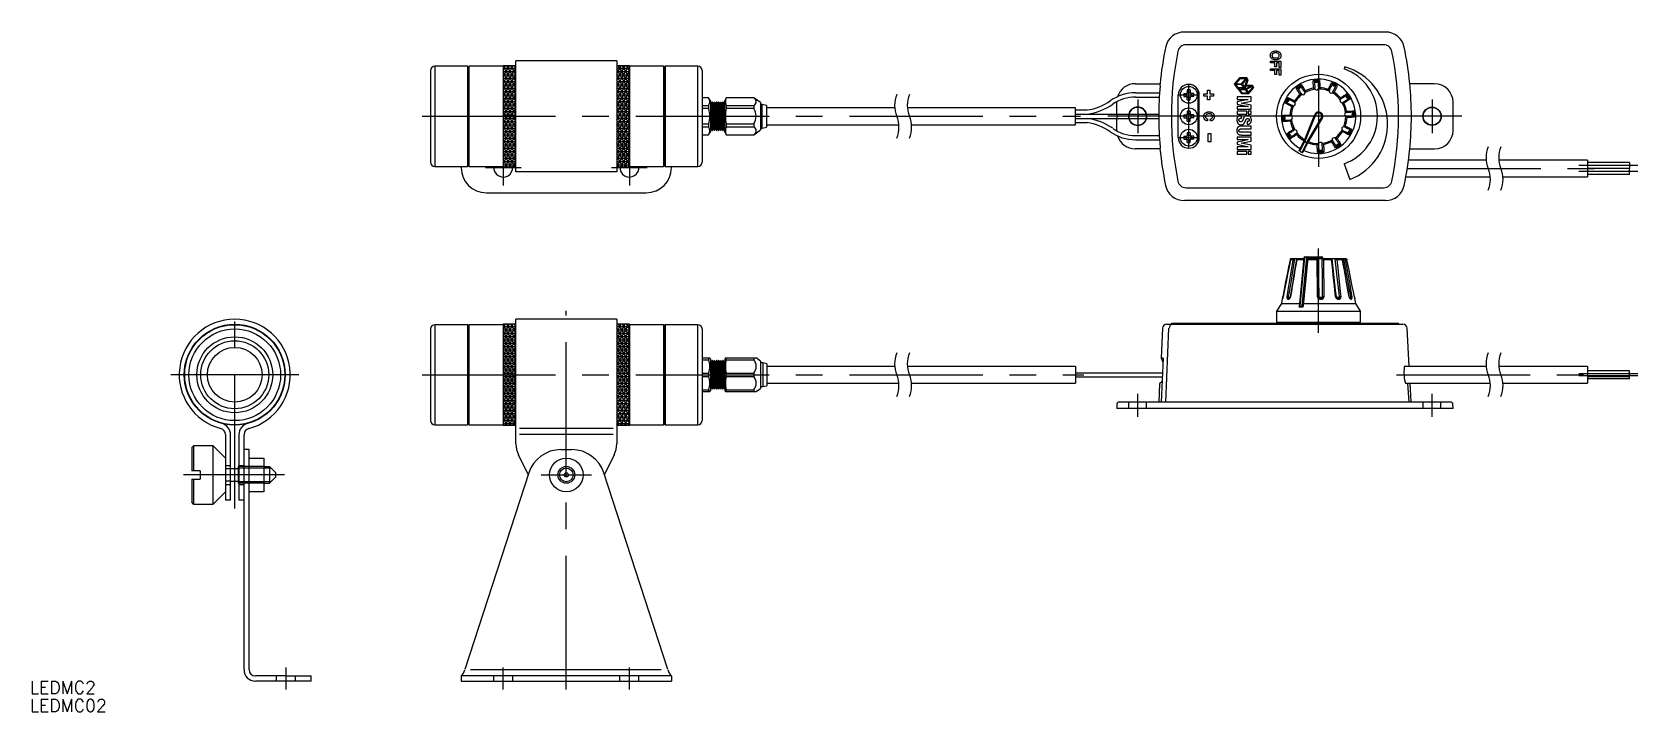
# Model space of a CAD drawing. Extents: x -48 to 334, y -80 to 81.
import ezdxf

# ---------------------------------------------------------------- set-up
doc = ezdxf.new("R2010")
doc.units = 0
doc.linetypes.add('CENTER', pattern=[50.8, 31.75, -6.35, 6.35, -6.35])
doc.linetypes.add('DASHED', pattern=[19.05, 12.7, -6.35])
doc.layers.get('0').update_dxf_attribs({"linetype": 'CONTINUOUS'})
doc.layers.add('CENTER', color=1, linetype='CENTER')
doc.styles.get("Standard").update_dxf_attribs({"font": 'txt.shx', "height": 3, "bigfont": 'bigfont.shx'})

# ---------------------------------------------------------------- blocks, each defined once
blk = doc.blocks.new('*U3')
at = {"color": 7, "linetype": 'CONTINUOUS'}
blk.add_text('LEDMC2', height=3, dxfattribs=at).set_placement((-48.7, -75.82))
blk = doc.blocks.new('*U4')
at = {"color": 7, "linetype": 'CONTINUOUS'}
blk.add_text('LEDMC02', height=3, dxfattribs=at).set_placement((-48.7, -80.14))

msp = doc.modelspace()

# ---------------------------------------------------------------- linework, layer by layer
at = {"color": 7, "linetype": 'CONTINUOUS'}
for p, q in [((273.6, 81.45), (225.81, 81.45)), ((273.19, 78.45), (226.22, 78.45)), ((246.3, 76.26), (246.36, 76.41)), ((246.36, 76.41), (246.39, 76.46)), ((246.39, 76.46), (246.45, 76.55)), ((246.45, 76.55), (246.53, 76.63)), ((246.53, 76.63), (246.62, 76.71)), ((246.62, 76.71), (246.72, 76.77)), ((246.72, 76.77), (246.82, 76.82)), ((246.87, 76.37), (246.79, 76.3)), ((246.82, 76.82), (246.93, 76.87)), ((246.93, 76.41), (246.87, 76.37)), ((246.93, 76.87), (247.09, 76.93)), ((247.01, 76.45), (246.93, 76.41)), ((247.09, 76.48), (247.01, 76.45)), ((247.09, 76.93), (247.15, 76.94)), ((247.18, 76.51), (247.09, 76.48)), ((247.15, 76.94), (247.27, 76.96)), ((247.26, 76.52), (247.18, 76.51)), ((247.34, 76.53), (247.26, 76.52)), ((247.27, 76.96), (247.39, 76.97)), ((247.43, 76.54), (247.34, 76.53)), ((247.39, 76.97), (247.51, 76.97)), ((247.52, 76.54), (247.43, 76.54)), ((247.51, 76.97), (247.62, 76.97)), ((247.63, 76.53), (247.52, 76.54)), ((247.62, 76.97), (247.74, 76.96)), ((247.73, 76.52), (247.63, 76.53)), ((247.84, 76.5), (247.73, 76.52)), ((247.74, 76.96), (247.85, 76.94)), ((247.94, 76.48), (247.84, 76.5)), ((247.85, 76.94), (248.02, 76.9)), ((248.09, 76.41), (247.94, 76.48)), ((248.02, 76.9), (248.07, 76.88)), ((248.07, 76.88), (248.18, 76.83)), ((248.13, 76.38), (248.09, 76.41)), ((248.22, 76.32), (248.13, 76.38)), ((248.18, 76.83), (248.28, 76.78)), ((248.28, 76.78), (248.38, 76.72)), ((248.38, 76.72), (248.44, 76.67)), ((248.44, 76.67), (248.51, 76.61)), ((248.51, 76.61), (248.57, 76.54)), ((248.57, 76.54), (248.62, 76.48)), ((248.62, 76.48), (248.66, 76.4)), ((248.66, 76.4), (248.7, 76.31)), ((47.54, 73.35), (47.54, 49.55)), ((55.36, 73.35), (47.54, 73.35)), ((55.36, 73.35), (55.36, 49.55)), ((55.56, 73.15), (55.36, 73.35)), ((55.76, 73.35), (55.56, 73.15)), ((55.56, 73.15), (55.56, 49.75)), ((63.84, 73.35), (55.76, 73.35)), ((55.76, 49.55), (55.76, 73.35)), ((63.84, 73.45), (63.84, 49.45)), ((63.84, 69.3), (66.24, 73.45)), ((63.84, 72.47), (64.41, 73.45)), ((63.84, 70.89), (65.32, 73.45)), ((66.84, 73.45), (63.84, 73.45)), ((66.84, 68.16), (63.84, 73.36)), ((63.84, 72.92), (66.84, 72.92)), ((63.84, 67.71), (66.84, 72.91)), ((66.84, 69.75), (64.7, 73.45)), ((66.84, 71.34), (65.62, 73.45)), ((66.84, 72.92), (66.54, 73.45)), ((90.84, 74.65), (66.84, 74.65)), ((66.84, 48.25), (66.84, 74.65)), ((90.84, 74.65), (90.84, 48.25)), ((90.84, 68.44), (93.74, 73.45)), ((90.84, 70.03), (92.82, 73.45)), ((90.84, 71.61), (91.9, 73.45)), ((90.84, 73.2), (90.99, 73.45)), ((93.84, 73.45), (90.84, 73.45)), ((90.84, 72.92), (93.84, 72.92)), ((93.84, 67.43), (90.84, 72.63)), ((93.84, 69.02), (91.28, 73.45)), ((93.84, 70.61), (92.2, 73.45)), ((93.84, 72.2), (93.12, 73.45)), ((93.84, 73.45), (93.84, 49.45)), ((101.93, 73.35), (93.84, 73.35)), ((101.93, 73.35), (101.93, 49.55)), ((102.12, 73.15), (101.93, 73.35)), ((102.32, 73.35), (102.12, 73.15)), ((102.12, 73.15), (102.12, 49.75)), ((102.32, 73.35), (102.32, 49.55)), ((110.14, 73.35), (102.32, 73.35)), ((110.14, 49.55), (110.14, 73.35)), ((246.24, 75.92), (246.25, 76.04)), ((246.25, 75.79), (246.24, 75.92)), ((246.25, 76.04), (246.27, 76.15)), ((246.28, 75.66), (246.25, 75.79)), ((246.27, 76.15), (246.3, 76.26)), ((246.32, 75.53), (246.28, 75.66)), ((246.3, 74.57), (248.77, 74.57)), ((246.3, 74.13), (246.3, 74.57)), ((247.35, 74.13), (246.3, 74.13)), ((246.3, 72.74), (248.77, 72.74)), ((246.3, 72.31), (246.3, 72.74)), ((246.37, 75.42), (246.32, 75.53)), ((246.44, 75.31), (246.37, 75.42)), ((246.55, 75.2), (246.44, 75.31)), ((246.63, 75.13), (246.55, 75.2)), ((246.74, 75.05), (246.63, 75.13)), ((246.65, 75.99), (246.64, 75.9)), ((246.64, 75.9), (246.65, 75.82)), ((246.67, 76.07), (246.65, 75.99)), ((246.65, 75.82), (246.66, 75.76)), ((246.66, 75.76), (246.7, 75.66)), ((246.7, 76.16), (246.67, 76.07)), ((246.74, 76.23), (246.7, 76.16)), ((246.7, 75.66), (246.72, 75.62)), ((246.72, 75.62), (246.8, 75.53)), ((246.79, 76.3), (246.74, 76.23)), ((246.86, 74.99), (246.74, 75.05)), ((246.8, 75.53), (246.87, 75.48)), ((246.99, 74.95), (246.86, 74.99)), ((246.87, 75.48), (246.94, 75.43)), ((246.94, 75.43), (247.01, 75.4)), ((247.11, 74.92), (246.99, 74.95)), ((247.01, 75.4), (247.09, 75.37)), ((247.09, 75.37), (247.17, 75.35)), ((247.24, 74.9), (247.11, 74.92)), ((247.17, 75.35), (247.25, 75.33)), ((247.37, 74.88), (247.24, 74.9)), ((247.25, 75.33), (247.34, 75.32)), ((247.34, 75.32), (247.42, 75.31)), ((247.35, 73.17), (247.35, 74.13)), ((247.75, 73.17), (247.35, 73.17)), ((247.5, 74.87), (247.37, 74.88)), ((247.42, 75.31), (247.5, 75.31)), ((247.5, 75.31), (247.61, 75.32)), ((247.62, 74.88), (247.5, 74.87)), ((247.61, 75.32), (247.72, 75.33)), ((247.74, 74.89), (247.62, 74.88)), ((247.72, 75.33), (247.83, 75.34)), ((247.86, 74.91), (247.74, 74.89)), ((247.75, 74.13), (247.75, 73.17)), ((248.37, 74.13), (247.75, 74.13)), ((247.83, 75.34), (247.94, 75.37)), ((247.92, 74.92), (247.86, 74.91)), ((248.08, 74.97), (247.92, 74.92)), ((247.94, 75.37), (248.08, 75.44)), ((248.08, 75.44), (248.13, 75.46)), ((248.19, 75.02), (248.08, 74.97)), ((248.13, 75.46), (248.22, 75.53)), ((248.29, 75.08), (248.19, 75.02)), ((248.3, 76.21), (248.22, 76.32)), ((248.22, 75.53), (248.3, 75.64)), ((248.4, 75.14), (248.29, 75.08)), ((248.33, 76.14), (248.3, 76.21)), ((248.3, 75.64), (248.33, 75.71)), ((248.35, 76.04), (248.33, 76.14)), ((248.33, 75.71), (248.35, 75.82)), ((248.37, 75.93), (248.35, 76.04)), ((248.35, 75.82), (248.37, 75.93)), ((248.37, 73.04), (248.37, 74.13)), ((248.77, 73.04), (248.37, 73.04)), ((248.48, 75.21), (248.4, 75.14)), ((248.56, 75.29), (248.48, 75.21)), ((248.63, 75.38), (248.56, 75.29)), ((248.66, 75.43), (248.63, 75.38)), ((248.72, 75.57), (248.66, 75.43)), ((248.7, 76.31), (248.72, 76.24)), ((248.72, 76.24), (248.74, 76.16)), ((248.74, 75.68), (248.72, 75.57)), ((248.74, 76.16), (248.75, 76.08)), ((248.76, 75.79), (248.74, 75.68)), ((248.75, 76.08), (248.76, 75.99)), ((248.76, 75.99), (248.77, 75.91)), ((248.77, 75.91), (248.76, 75.79)), ((248.77, 74.57), (248.77, 73.04)), ((248.77, 72.74), (248.77, 71.22)), ((263.98, 73.2), (263.81, 72.73)), ((46.54, 72.35), (46.54, 50.55)), ((63.84, 72.12), (66.84, 72.12)), ((66.84, 66.57), (63.84, 71.77)), ((63.84, 71.33), (66.84, 71.33)), ((63.84, 66.12), (66.84, 71.32)), ((63.84, 70.53), (66.84, 70.53)), ((66.84, 64.99), (63.84, 70.18)), ((63.84, 69.74), (66.84, 69.74)), ((63.84, 64.54), (66.84, 69.73)), ((63.84, 68.95), (66.84, 68.95)), ((90.84, 72.12), (93.84, 72.12)), ((90.84, 66.85), (93.84, 72.05)), ((90.84, 71.33), (93.84, 71.33)), ((93.84, 65.85), (90.84, 71.04)), ((90.84, 70.53), (93.84, 70.53)), ((90.84, 65.26), (93.84, 70.46)), ((90.84, 69.74), (93.84, 69.74)), ((93.84, 64.26), (90.84, 69.46)), ((90.84, 68.95), (93.84, 68.95)), ((90.84, 63.68), (93.84, 68.87)), ((111.14, 72.35), (111.14, 50.55)), ((214.13, 69.2), (220, 69.2)), ((220, 69.2), (220.05, 69.15)), ((220.04, 68.73), (220.06, 69.1)), ((238.9, 70.57), (237.67, 69.1)), ((237.67, 69.1), (238.44, 68.07)), ((239.4, 69), (237.98, 69)), ((237.98, 69), (238.52, 68.27)), ((238.98, 70.38), (237.99, 69.19)), ((237.99, 69.19), (239.42, 69.19)), ((240.67, 70.57), (238.9, 70.57)), ((240.41, 70.38), (238.98, 70.38)), ((239.95, 68.27), (239.4, 69)), ((239.42, 69.19), (240.41, 70.38)), ((240.61, 70.32), (239.58, 69.08)), ((239.58, 69.08), (240.1, 68.37)), ((240.1, 68.37), (240.76, 70.11)), ((240.47, 68.78), (240.99, 70.15)), ((242, 68.78), (240.47, 68.78)), ((240.76, 70.11), (240.61, 70.32)), ((240.99, 70.15), (240.67, 70.57)), ((242.34, 68.32), (242, 68.78)), ((247.35, 72.31), (246.3, 72.31)), ((247.35, 71.35), (247.35, 72.31)), ((247.75, 71.35), (247.35, 71.35)), ((247.75, 72.31), (247.75, 71.35)), ((248.37, 72.31), (247.75, 72.31)), ((248.37, 71.22), (248.37, 72.31)), ((248.77, 71.22), (248.37, 71.22)), ((253.09, 68.75), (253.03, 68.72)), ((253.14, 68.79), (253.09, 68.75)), ((253.2, 68.82), (253.14, 68.79)), ((253.24, 68.84), (253.2, 68.82)), ((253.32, 68.88), (253.24, 68.84)), ((253.4, 68.91), (253.32, 68.88)), ((253.44, 68.93), (253.4, 68.91)), ((253.53, 68.95), (253.44, 68.93)), ((253.57, 68.96), (253.53, 68.95)), ((253.61, 68.96), (253.57, 68.96)), ((253.63, 68.95), (253.81, 68.69)), ((256.46, 69.93), (256.43, 69.89)), ((256.44, 69.63), (256.43, 69.89)), ((256.46, 69.38), (256.44, 69.63)), ((256.55, 69.97), (256.46, 69.93)), ((256.47, 69.13), (256.46, 69.38)), ((256.49, 68.88), (256.47, 69.13)), ((256.5, 68.63), (256.49, 68.88)), ((256.59, 69.99), (256.55, 69.97)), ((256.65, 70), (256.59, 69.99)), ((256.69, 70.01), (256.65, 70)), ((256.78, 70.03), (256.69, 70.01)), ((256.73, 69.74), (256.75, 69.76)), ((256.77, 69.68), (256.73, 69.74)), ((256.73, 69.74), (256.75, 69.55)), ((256.75, 69.76), (256.79, 69.78)), ((256.75, 69.55), (256.77, 69.22)), ((256.81, 69.63), (256.77, 69.68)), ((256.77, 69.22), (256.78, 68.96)), ((256.87, 70.05), (256.78, 70.03)), ((256.78, 68.96), (256.79, 68.8)), ((256.79, 69.78), (256.83, 69.79)), ((256.79, 68.8), (256.82, 68.44)), ((256.86, 69.58), (256.81, 69.63)), ((256.83, 69.79), (256.86, 69.8)), ((256.86, 69.8), (256.9, 69.8)), ((256.95, 69.53), (256.86, 69.58)), ((256.91, 70.05), (256.87, 70.05)), ((256.9, 69.8), (256.96, 69.8)), ((256.98, 70.06), (256.91, 70.05)), ((256.98, 69.52), (256.95, 69.53)), ((256.96, 69.8), (256.98, 69.8)), ((257.05, 70.07), (256.98, 70.06)), ((256.98, 69.8), (257.02, 69.8)), ((257.04, 69.5), (256.98, 69.52)), ((257.02, 69.8), (257.06, 69.79)), ((257.1, 69.48), (257.04, 69.5)), ((257.11, 70.07), (257.05, 70.07)), ((257.06, 69.79), (257.09, 69.78)), ((257.09, 69.78), (257.13, 69.78)), ((257.17, 69.48), (257.1, 69.48)), ((257.11, 70.06), (257.11, 70.07)), ((257.11, 70.03), (257.11, 70.06)), ((257.12, 70), (257.11, 70.03)), ((257.12, 69.97), (257.12, 70)), ((257.12, 69.92), (257.12, 69.97)), ((257.13, 69.88), (257.12, 69.92)), ((257.13, 69.83), (257.13, 69.88)), ((257.13, 69.78), (257.13, 69.83)), ((257.13, 69.78), (257.14, 69.77)), ((257.14, 69.77), (257.16, 69.77)), ((257.16, 69.77), (257.18, 69.77)), ((257.21, 69.48), (257.17, 69.48)), ((257.18, 69.77), (257.19, 69.77)), ((257.19, 69.77), (257.21, 69.78)), ((257.21, 69.78), (257.23, 69.78)), ((257.3, 69.5), (257.21, 69.48)), ((257.23, 70.06), (257.22, 70.08)), ((257.29, 70.08), (257.22, 70.08)), ((257.23, 70.04), (257.23, 70.06)), ((257.23, 70.01), (257.23, 70.04)), ((257.23, 69.97), (257.23, 70.01)), ((257.23, 69.93), (257.23, 69.97)), ((257.24, 69.88), (257.23, 69.93)), ((257.23, 69.78), (257.24, 69.78)), ((257.24, 69.84), (257.24, 69.88)), ((257.24, 69.78), (257.24, 69.84)), ((257.28, 69.8), (257.24, 69.78)), ((257.31, 69.81), (257.28, 69.8)), ((257.36, 70.08), (257.29, 70.08)), ((257.37, 69.52), (257.3, 69.5)), ((257.35, 69.82), (257.31, 69.81)), ((257.39, 69.83), (257.35, 69.82)), ((257.42, 70.08), (257.36, 70.08)), ((257.43, 69.55), (257.37, 69.52)), ((257.43, 69.83), (257.39, 69.83)), ((257.49, 70.08), (257.42, 70.08)), ((257.45, 69.83), (257.43, 69.83)), ((257.48, 69.58), (257.43, 69.55)), ((257.5, 69.84), (257.45, 69.83)), ((257.51, 69.61), (257.48, 69.58)), ((257.54, 70.08), (257.49, 70.08)), ((257.53, 69.84), (257.5, 69.84)), ((257.58, 69.68), (257.51, 69.61)), ((257.58, 69.83), (257.53, 69.84)), ((257.62, 70.08), (257.54, 70.08)), ((257.6, 69.82), (257.58, 69.83)), ((257.62, 69.74), (257.58, 69.68)), ((257.63, 69.81), (257.6, 69.82)), ((257.71, 70.07), (257.62, 70.08)), ((257.64, 69.79), (257.62, 69.74)), ((257.66, 69.53), (257.64, 69.79)), ((257.67, 69.27), (257.66, 69.53)), ((257.69, 68.92), (257.67, 69.27)), ((257.7, 68.76), (257.69, 68.92)), ((257.72, 68.5), (257.7, 68.76)), ((257.75, 70.06), (257.71, 70.07)), ((257.84, 70.04), (257.75, 70.06)), ((257.88, 70.02), (257.84, 70.04)), ((257.91, 70), (257.88, 70.02)), ((257.93, 69.98), (257.95, 69.67)), ((257.95, 69.67), (257.96, 69.48)), ((257.96, 69.48), (257.98, 69.22)), ((257.98, 69.22), (257.99, 68.97)), ((257.99, 68.97), (258.01, 68.72)), ((260.48, 68.72), (260.59, 68.94)), ((260.59, 68.94), (260.7, 69.17)), ((260.7, 69.17), (260.81, 69.4)), ((260.92, 68.94), (260.78, 68.65)), ((260.86, 69.42), (260.81, 69.4)), ((260.96, 69.41), (260.86, 69.42)), ((261.01, 69.11), (260.92, 68.94)), ((261.01, 69.4), (260.96, 69.41)), ((261.07, 69.38), (261.01, 69.4)), ((261.01, 69.11), (261.03, 69.13)), ((261.01, 69.05), (261.01, 69.11)), ((261.02, 68.98), (261.01, 69.05)), ((261.04, 68.92), (261.02, 68.98)), ((261.03, 69.13), (261.08, 69.12)), ((261.09, 68.83), (261.04, 68.92)), ((261.11, 69.37), (261.07, 69.38)), ((261.08, 69.12), (261.12, 69.11)), ((261.11, 68.8), (261.09, 68.83)), ((261.2, 69.35), (261.11, 69.37)), ((261.15, 68.75), (261.11, 68.8)), ((261.12, 69.11), (261.15, 69.1)), ((261.15, 69.1), (261.19, 69.08)), ((261.2, 68.71), (261.15, 68.75)), ((261.19, 69.08), (261.23, 69.06)), ((261.28, 69.31), (261.2, 69.35)), ((261.23, 69.06), (261.25, 69.04)), ((261.25, 69.04), (261.28, 69.02)), ((261.32, 69.3), (261.28, 69.31)), ((261.28, 69.02), (261.31, 69)), ((261.31, 69), (261.34, 68.97)), ((261.38, 69.27), (261.32, 69.3)), ((261.34, 68.97), (261.37, 68.95)), ((261.37, 68.95), (261.39, 68.99)), ((261.37, 68.95), (261.38, 68.94)), ((261.44, 69.24), (261.38, 69.27)), ((261.38, 68.94), (261.4, 68.93)), ((261.39, 68.99), (261.42, 69.04)), ((261.4, 68.93), (261.41, 68.92)), ((261.41, 68.92), (261.42, 68.92)), ((261.42, 69.04), (261.44, 69.08)), ((261.42, 68.92), (261.44, 68.91)), ((261.5, 69.21), (261.44, 69.24)), ((261.44, 69.08), (261.46, 69.12)), ((261.44, 68.91), (261.45, 68.9)), ((261.45, 68.9), (261.47, 68.9)), ((261.46, 69.12), (261.47, 69.15)), ((261.47, 69.15), (261.48, 69.18)), ((261.47, 68.9), (261.49, 68.95)), ((261.51, 68.89), (261.47, 68.9)), ((261.48, 69.18), (261.49, 69.2)), ((261.49, 69.2), (261.5, 69.21)), ((261.49, 68.95), (261.51, 68.99)), ((261.51, 68.99), (261.54, 69.03)), ((261.54, 68.88), (261.51, 68.89)), ((261.54, 69.03), (261.55, 69.07)), ((261.58, 68.87), (261.54, 68.88)), ((261.55, 69.07), (261.57, 69.1)), ((261.57, 69.1), (261.59, 69.13)), ((261.62, 68.86), (261.58, 68.87)), ((261.59, 69.13), (261.6, 69.15)), ((261.6, 69.15), (261.6, 69.16)), ((261.66, 69.13), (261.6, 69.16)), ((261.65, 68.85), (261.62, 68.86)), ((261.67, 68.84), (261.65, 68.85)), ((261.72, 69.1), (261.66, 69.13)), ((261.72, 68.82), (261.67, 68.84)), ((261.78, 69.07), (261.72, 69.1)), ((261.75, 68.8), (261.72, 68.82)), ((261.78, 68.77), (261.75, 68.8)), ((261.83, 69.04), (261.78, 69.07)), ((261.8, 68.76), (261.78, 68.77)), ((261.82, 68.72), (261.8, 68.76)), ((261.87, 69.01), (261.83, 69.04)), ((261.95, 68.96), (261.87, 69.01)), ((262.01, 68.91), (261.95, 68.96)), ((262.05, 68.88), (262.01, 68.91)), ((262.11, 68.82), (262.05, 68.88)), ((262.14, 68.79), (262.11, 68.82)), ((262.16, 68.75), (262.14, 68.79)), ((285.29, 69.2), (279.41, 69.2)), ((66.84, 63.4), (63.84, 68.6)), ((63.84, 68.15), (66.84, 68.15)), ((63.84, 62.95), (66.84, 68.14)), ((63.84, 67.36), (66.84, 67.36)), ((66.84, 61.81), (63.84, 67.01)), ((63.84, 66.57), (66.84, 66.57)), ((63.84, 61.36), (66.84, 66.56)), ((63.84, 65.77), (66.84, 65.77)), ((66.84, 60.22), (63.84, 65.42)), ((63.84, 64.98), (66.84, 64.98)), ((63.84, 59.77), (66.84, 64.97)), ((90.84, 68.15), (93.84, 68.15)), ((93.84, 62.67), (90.84, 67.87)), ((90.84, 67.36), (93.84, 67.36)), ((90.84, 62.09), (93.84, 67.29)), ((90.84, 66.57), (93.84, 66.57)), ((93.84, 61.08), (90.84, 66.28)), ((90.84, 65.77), (93.84, 65.77)), ((90.84, 60.5), (93.84, 65.7)), ((90.84, 64.98), (93.84, 64.98)), ((112.68, 65.85), (111.14, 65.85)), ((112.68, 65.83), (111.14, 65.83)), ((112.68, 65.83), (112.68, 65.85)), ((113.14, 65.15), (112.68, 65.85)), ((113.14, 65.15), (113.14, 61.45)), ((116.82, 65.85), (116.54, 65.15)), ((116.54, 61.45), (116.54, 65.15)), ((123.43, 65.85), (116.82, 65.85)), ((116.82, 65.85), (116.82, 65.83)), ((123.43, 65.83), (116.82, 65.83)), ((125.04, 64.7), (123.43, 65.85)), ((123.43, 65.85), (123.43, 65.83)), ((214.2, 67.03), (219.9, 67.03)), ((214.2, 66.03), (219.84, 66.03)), ((224.35, 56.37), (224.35, 66.53)), ((225.68, 66.9), (226.43, 66.9)), ((225.68, 66.16), (226.43, 66.16)), ((226.3, 66.9), (226.3, 66.64)), ((226.3, 66.43), (226.3, 66.16)), ((226.48, 67.7), (226.48, 66.95)), ((226.74, 67.08), (226.48, 67.08)), ((226.48, 65.36), (226.48, 66.11)), ((226.48, 65.98), (226.74, 65.98)), ((227.22, 67.08), (226.95, 67.08)), ((226.95, 65.98), (227.22, 65.98)), ((227.22, 67.7), (227.22, 66.95)), ((227.22, 65.36), (227.22, 66.11)), ((228.02, 66.9), (227.27, 66.9)), ((228.02, 66.16), (227.27, 66.16)), ((227.4, 66.64), (227.4, 66.9)), ((227.4, 66.16), (227.4, 66.43)), ((229.1, 55.28), (229.1, 67.62)), ((229.35, 56.37), (229.35, 66.53)), ((230.43, 66.81), (231.31, 66.81)), ((230.43, 66.24), (230.43, 66.81)), ((231.31, 66.24), (230.43, 66.24)), ((231.31, 67.69), (231.89, 67.69)), ((231.31, 66.81), (231.31, 67.69)), ((231.31, 65.35), (231.31, 66.24)), ((231.89, 65.35), (231.31, 65.35)), ((231.89, 67.69), (231.89, 66.81)), ((231.89, 66.81), (232.72, 66.81)), ((232.72, 66.24), (231.89, 66.24)), ((231.89, 66.24), (231.89, 65.35)), ((232.72, 66.81), (232.72, 66.24)), ((238.35, 66.07), (238.35, 65.46)), ((241.67, 66.07), (238.35, 66.07)), ((238.35, 65.46), (241, 65.46)), ((241, 65.46), (238.35, 64.86)), ((238.44, 68.07), (238.92, 68.08)), ((238.52, 68.27), (239.95, 68.27)), ((238.92, 68.08), (238.58, 67.89)), ((238.58, 67.89), (239.36, 66.84)), ((240.33, 67.76), (238.9, 67.76)), ((238.9, 67.76), (239.44, 67.04)), ((239.35, 68.08), (239.12, 67.96)), ((239.12, 67.96), (240.36, 67.96)), ((239.33, 64.6), (241.67, 65.08)), ((240.2, 68.07), (239.35, 68.08)), ((239.36, 66.84), (241.1, 66.84)), ((239.44, 67.04), (240.87, 67.04)), ((240.4, 68.59), (240.2, 68.07)), ((240.87, 67.04), (240.33, 67.76)), ((240.36, 67.96), (241.57, 68.59)), ((241.57, 68.59), (240.4, 68.59)), ((241.92, 68.56), (240.51, 67.82)), ((240.51, 67.82), (241.07, 67.08)), ((241.07, 67.08), (242.1, 68.32)), ((241.1, 66.84), (242.34, 68.32)), ((241.67, 65.08), (241.67, 66.07)), ((242.1, 68.32), (241.92, 68.56)), ((249.81, 64.94), (249.78, 64.85)), ((249.84, 65.02), (249.81, 64.94)), ((249.86, 65.07), (249.84, 65.02)), ((249.89, 65.13), (249.86, 65.07)), ((249.92, 65.19), (249.89, 65.13)), ((249.95, 65.25), (249.92, 65.19)), ((249.96, 65.24), (249.95, 65.25)), ((249.98, 65.23), (249.96, 65.24)), ((250.01, 65.22), (249.98, 65.23)), ((250.03, 65.41), (250, 65.35)), ((250.01, 65.34), (250, 65.35)), ((250.03, 65.33), (250.01, 65.34)), ((250.04, 65.2), (250.01, 65.22)), ((250.06, 65.46), (250.03, 65.41)), ((250.06, 65.32), (250.03, 65.33)), ((250.08, 65.18), (250.04, 65.2)), ((250.09, 65.52), (250.06, 65.46)), ((250.09, 65.3), (250.06, 65.32)), ((250.06, 64.89), (250.07, 64.93)), ((250.07, 64.93), (250.1, 64.98)), ((250.12, 65.16), (250.08, 65.18)), ((250.12, 65.58), (250.09, 65.52)), ((250.13, 65.28), (250.09, 65.3)), ((250.1, 64.98), (250.11, 65)), ((250.11, 65), (250.14, 65.03)), ((250.15, 65.62), (250.12, 65.58)), ((250.16, 65.14), (250.12, 65.16)), ((250.17, 65.26), (250.13, 65.28)), ((250.14, 65.03), (250.16, 65.06)), ((250.19, 65.69), (250.15, 65.62)), ((250.21, 65.12), (250.16, 65.14)), ((250.16, 65.06), (250.18, 65.09)), ((250.21, 65.24), (250.17, 65.26)), ((250.18, 65.09), (250.21, 65.12)), ((250.25, 65.76), (250.19, 65.69)), ((250.26, 65.21), (250.21, 65.24)), ((250.21, 65.12), (250.22, 65.13)), ((250.22, 65.13), (250.23, 65.14)), ((250.23, 65.14), (250.24, 65.16)), ((250.24, 65.16), (250.25, 65.18)), ((250.24, 65.16), (250.24, 65.16)), ((250.28, 65.79), (250.25, 65.76)), ((250.25, 65.2), (250.26, 65.21)), ((250.25, 65.18), (250.25, 65.2)), ((250.27, 65.25), (250.26, 65.21)), ((250.28, 65.33), (250.27, 65.29)), ((250.27, 65.29), (250.27, 65.25)), ((250.34, 65.86), (250.28, 65.79)), ((250.3, 65.36), (250.28, 65.33)), ((250.31, 65.4), (250.3, 65.36)), ((250.32, 65.42), (250.31, 65.4)), ((250.34, 65.47), (250.32, 65.42)), ((250.37, 65.89), (250.34, 65.86)), ((250.36, 65.5), (250.34, 65.47)), ((250.39, 65.53), (250.36, 65.5)), ((250.4, 65.91), (250.37, 65.89)), ((250.4, 65.55), (250.39, 65.53)), ((250.44, 65.57), (250.4, 65.55)), ((250.45, 64.94), (250.41, 64.9)), ((250.43, 65.91), (250.71, 65.77)), ((250.45, 65.57), (250.48, 65.52)), ((250.68, 65.45), (250.45, 65.57)), ((250.49, 65), (250.45, 64.94)), ((250.48, 65.52), (250.52, 65.45)), ((250.5, 65.03), (250.49, 65)), ((250.54, 65.12), (250.5, 65.03)), ((250.52, 65.45), (250.55, 65.36)), ((250.55, 65.19), (250.54, 65.12)), ((250.55, 65.36), (250.55, 65.32)), ((250.55, 65.32), (250.56, 65.26)), ((250.56, 65.26), (250.55, 65.19)), ((250.91, 65.33), (250.68, 65.45)), ((250.71, 65.77), (250.88, 65.68)), ((250.88, 65.68), (251.11, 65.57)), ((251.23, 65.18), (250.91, 65.33)), ((251.11, 65.57), (251.34, 65.46)), ((251.38, 65.1), (251.23, 65.18)), ((251.34, 65.46), (251.56, 65.35)), ((251.61, 64.99), (251.38, 65.1)), ((251.56, 65.35), (251.82, 65.22)), ((251.91, 64.84), (251.61, 64.99)), ((251.82, 65.22), (252.01, 65.13)), ((251.99, 65.06), (252, 65.09)), ((251.99, 65.02), (251.99, 65.06)), ((251.99, 64.99), (251.99, 65.02)), ((251.99, 64.96), (251.99, 64.99)), ((252, 64.91), (251.99, 64.96)), ((252, 65.09), (252.01, 65.13)), ((252.01, 64.88), (252, 64.91)), ((252.39, 68.17), (252.38, 68.12)), ((252.52, 67.9), (252.38, 68.12)), ((252.44, 68.25), (252.39, 68.17)), ((252.47, 68.28), (252.44, 68.25)), ((252.52, 68.33), (252.47, 68.28)), ((252.55, 68.36), (252.52, 68.33)), ((252.66, 67.7), (252.52, 67.9)), ((252.62, 68.42), (252.55, 68.36)), ((252.68, 68.47), (252.62, 68.42)), ((252.8, 67.49), (252.66, 67.7)), ((252.72, 68.5), (252.68, 68.47)), ((252.77, 68.54), (252.72, 68.5)), ((252.72, 68.17), (252.75, 68.21)), ((252.72, 68.14), (252.72, 68.17)), ((252.78, 68.11), (252.72, 68.14)), ((252.72, 68.14), (252.83, 67.98)), ((252.75, 68.21), (252.78, 68.24)), ((252.83, 68.58), (252.77, 68.54)), ((252.78, 68.24), (252.8, 68.26)), ((252.85, 68.09), (252.78, 68.11)), ((252.8, 68.26), (252.84, 68.28)), ((252.94, 67.27), (252.8, 67.49)), ((252.88, 68.62), (252.83, 68.58)), ((252.83, 67.98), (253.01, 67.71)), ((252.84, 68.28), (252.88, 68.31)), ((252.91, 68.07), (252.85, 68.09)), ((252.89, 68.61), (252.88, 68.62)), ((252.88, 68.31), (252.9, 68.32)), ((252.9, 68.59), (252.89, 68.61)), ((252.92, 68.56), (252.9, 68.59)), ((252.9, 68.32), (252.94, 68.33)), ((253.01, 68.07), (252.91, 68.07)), ((252.94, 68.53), (252.92, 68.56)), ((252.96, 68.5), (252.94, 68.53)), ((252.94, 68.33), (252.97, 68.35)), ((253.08, 67.06), (252.94, 67.27)), ((252.99, 68.46), (252.96, 68.5)), ((252.97, 68.35), (253.01, 68.36)), ((253.03, 68.72), (252.98, 68.68)), ((252.98, 68.67), (252.98, 68.68)), ((253, 68.65), (252.98, 68.67)), ((253.02, 68.42), (252.99, 68.46)), ((253.01, 68.62), (253, 68.65)), ((253.03, 68.59), (253.01, 68.62)), ((253.01, 68.36), (253.05, 68.37)), ((253.04, 68.07), (253.01, 68.07)), ((253.01, 67.71), (253.15, 67.49)), ((253.05, 68.37), (253.02, 68.42)), ((253.06, 68.56), (253.03, 68.59)), ((253.11, 68.09), (253.04, 68.07)), ((253.05, 68.37), (253.06, 68.38)), ((253.08, 68.52), (253.06, 68.56)), ((253.06, 68.38), (253.08, 68.39)), ((253.11, 68.48), (253.08, 68.52)), ((253.08, 68.39), (253.09, 68.39)), ((253.21, 66.86), (253.08, 67.06)), ((253.09, 68.39), (253.1, 68.4)), ((253.1, 68.4), (253.11, 68.41)), ((253.14, 68.43), (253.11, 68.48)), ((253.11, 68.41), (253.13, 68.42)), ((253.17, 68.11), (253.11, 68.09)), ((253.13, 68.42), (253.14, 68.43)), ((253.16, 68.46), (253.14, 68.43)), ((253.15, 67.49), (253.24, 67.36)), ((253.19, 68.49), (253.16, 68.46)), ((253.23, 68.14), (253.17, 68.11)), ((253.22, 68.52), (253.19, 68.49)), ((253.35, 66.64), (253.21, 66.86)), ((253.24, 68.54), (253.22, 68.52)), ((253.26, 68.15), (253.23, 68.14)), ((253.27, 68.57), (253.24, 68.54)), ((253.24, 67.36), (253.44, 67.06)), ((253.34, 68.22), (253.26, 68.15)), ((253.29, 68.58), (253.27, 68.57)), ((253.34, 68.61), (253.29, 68.58)), ((253.37, 68.63), (253.34, 68.61)), ((253.38, 68.27), (253.34, 68.22)), ((253.35, 66.64), (253.38, 66.66)), ((253.41, 68.64), (253.37, 68.63)), ((253.42, 68.32), (253.38, 68.27)), ((253.38, 66.66), (253.42, 66.67)), ((253.43, 68.65), (253.41, 68.64)), ((253.45, 68.38), (253.42, 68.32)), ((253.42, 66.67), (253.45, 66.68)), ((253.47, 68.65), (253.43, 68.65)), ((253.44, 67.06), (253.58, 66.85)), ((253.46, 68.42), (253.45, 68.38)), ((253.45, 66.68), (253.49, 66.69)), ((253.48, 68.51), (253.46, 68.42)), ((253.48, 68.64), (253.48, 68.59)), ((253.62, 68.43), (253.48, 68.64)), ((253.48, 68.59), (253.48, 68.51)), ((253.49, 66.69), (253.52, 66.69)), ((253.52, 66.69), (253.56, 66.69)), ((253.56, 66.69), (253.6, 66.68)), ((253.58, 66.85), (253.73, 66.63)), ((253.6, 66.68), (253.63, 66.67)), ((253.77, 68.21), (253.62, 68.43)), ((253.63, 66.67), (253.66, 66.66)), ((253.66, 66.66), (253.7, 66.65)), ((253.7, 66.65), (253.73, 66.63)), ((253.73, 66.63), (253.77, 66.6)), ((253.96, 67.91), (253.77, 68.21)), ((253.81, 68.69), (253.91, 68.53)), ((253.91, 68.53), (254.05, 68.32)), ((254.05, 67.78), (253.96, 67.91)), ((254.05, 68.32), (254.19, 68.11)), ((254.19, 67.56), (254.05, 67.78)), ((254.19, 68.11), (254.33, 67.9)), ((254.38, 67.29), (254.19, 67.56)), ((254.33, 67.9), (254.5, 67.66)), ((254.48, 67.13), (254.38, 67.29)), ((254.48, 67.27), (254.49, 67.31)), ((254.48, 67.23), (254.48, 67.27)), ((254.48, 67.2), (254.48, 67.23)), ((254.48, 67.17), (254.48, 67.2)), ((254.48, 67.13), (254.48, 67.17)), ((254.49, 67.08), (254.48, 67.13)), ((254.49, 67.31), (254.51, 67.34)), ((254.5, 67.66), (254.61, 67.48)), ((254.51, 67.34), (254.52, 67.37)), ((254.52, 67.37), (254.54, 67.4)), ((254.54, 67.4), (254.56, 67.43)), ((254.56, 67.43), (254.59, 67.46)), ((254.59, 67.46), (254.61, 67.48)), ((256.52, 68.39), (256.5, 68.63)), ((256.53, 68.13), (256.52, 68.39)), ((256.53, 68.13), (256.57, 68.12)), ((256.57, 68.12), (256.6, 68.12)), ((256.6, 68.12), (256.64, 68.11)), ((256.64, 68.11), (256.67, 68.09)), ((256.67, 68.09), (256.7, 68.08)), ((256.7, 68.08), (256.73, 68.06)), ((256.73, 68.06), (256.76, 68.04)), ((256.76, 68.04), (256.79, 68.01)), ((256.79, 68.01), (256.81, 67.98)), ((256.81, 67.98), (256.83, 67.96)), ((256.82, 68.44), (256.83, 68.18)), ((256.83, 68.18), (256.85, 67.93)), ((256.83, 67.96), (256.85, 67.93)), ((256.85, 67.93), (256.88, 67.88)), ((257.74, 68.17), (257.72, 68.5)), ((257.73, 67.93), (257.75, 67.98)), ((257.75, 67.98), (257.74, 68.17)), ((257.75, 67.98), (257.77, 68.01)), ((257.77, 68.01), (257.78, 68.05)), ((257.78, 68.05), (257.8, 68.07)), ((257.8, 68.07), (257.83, 68.1)), ((257.83, 68.1), (257.85, 68.13)), ((257.85, 68.13), (257.88, 68.15)), ((257.88, 68.15), (257.91, 68.17)), ((257.91, 68.17), (257.94, 68.19)), ((257.94, 68.19), (257.97, 68.2)), ((257.97, 68.2), (258.01, 68.21)), ((258.01, 68.72), (258.03, 68.43)), ((258.01, 68.21), (258.04, 68.22)), ((258.03, 68.43), (258.04, 68.22)), ((260.03, 67.82), (260.14, 68.05)), ((260.03, 67.82), (260.05, 67.8)), ((260.05, 67.8), (260.08, 67.77)), ((260.08, 67.77), (260.11, 67.75)), ((260.11, 67.75), (260.13, 67.72)), ((260.13, 67.72), (260.15, 67.7)), ((260.14, 68.05), (260.25, 68.27)), ((260.15, 67.7), (260.17, 67.66)), ((260.17, 67.66), (260.18, 67.63)), ((260.18, 67.63), (260.19, 67.59)), ((260.19, 67.59), (260.2, 67.56)), ((260.32, 67.72), (260.2, 67.49)), ((260.2, 67.56), (260.2, 67.52)), ((260.2, 67.52), (260.2, 67.49)), ((260.2, 67.49), (260.2, 67.43)), ((260.25, 68.27), (260.36, 68.49)), ((260.43, 67.95), (260.32, 67.72)), ((260.36, 68.49), (260.48, 68.72)), ((260.59, 68.27), (260.43, 67.95)), ((260.66, 68.42), (260.59, 68.27)), ((260.78, 68.65), (260.66, 68.42)), ((260.97, 67.05), (261.01, 67.08)), ((261.01, 67.08), (261.09, 67.25)), ((261.01, 67.08), (261.04, 67.1)), ((261.04, 67.1), (261.07, 67.12)), ((261.07, 67.12), (261.1, 67.14)), ((261.09, 67.25), (261.24, 67.55)), ((261.1, 67.14), (261.13, 67.15)), ((261.13, 67.15), (261.17, 67.16)), ((261.17, 67.16), (261.21, 67.17)), ((261.26, 68.67), (261.2, 68.71)), ((261.21, 67.17), (261.24, 67.17)), ((261.24, 67.55), (261.36, 67.78)), ((261.24, 67.17), (261.28, 67.17)), ((261.29, 68.65), (261.26, 68.67)), ((261.28, 67.17), (261.31, 67.16)), ((261.38, 68.62), (261.29, 68.65)), ((261.31, 67.16), (261.35, 67.16)), ((261.35, 67.16), (261.38, 67.15)), ((261.36, 67.78), (261.43, 67.93)), ((261.45, 68.61), (261.38, 68.62)), ((261.47, 67.33), (261.38, 67.15)), ((261.43, 67.93), (261.59, 68.24)), ((261.51, 68.6), (261.45, 68.61)), ((261.6, 67.6), (261.47, 67.33)), ((261.58, 68.61), (261.51, 68.6)), ((261.62, 68.61), (261.58, 68.61)), ((261.59, 68.24), (261.7, 68.48)), ((261.71, 67.82), (261.6, 67.6)), ((261.71, 68.64), (261.62, 68.61)), ((261.7, 68.48), (261.82, 68.71)), ((261.77, 68.67), (261.71, 68.64)), ((261.83, 68.05), (261.71, 67.82)), ((261.82, 68.71), (261.77, 68.67)), ((261.94, 68.27), (261.83, 68.05)), ((262.02, 68.45), (261.94, 68.27)), ((262.16, 68.73), (262.02, 68.45)), ((262.88, 65.43), (262.86, 65.38)), ((263.1, 65.57), (262.88, 65.43)), ((262.9, 65.46), (262.88, 65.43)), ((262.9, 65.8), (263.12, 65.95)), ((262.9, 65.8), (262.91, 65.77)), ((262.91, 65.5), (262.9, 65.46)), ((262.91, 65.77), (262.93, 65.74)), ((262.93, 65.52), (262.91, 65.5)), ((262.93, 65.74), (262.93, 65.7)), ((262.93, 65.7), (262.94, 65.67)), ((262.94, 65.56), (262.93, 65.52)), ((262.94, 65.67), (262.94, 65.64)), ((262.94, 65.64), (262.94, 65.6)), ((262.94, 65.6), (262.94, 65.56)), ((263.32, 65.72), (263.1, 65.57)), ((263.12, 65.95), (263.32, 66.08)), ((263.32, 66.08), (263.53, 66.22)), ((263.61, 65.92), (263.32, 65.72)), ((263.53, 66.22), (263.74, 66.36)), ((263.54, 64.78), (263.82, 64.96)), ((263.75, 66.01), (263.61, 65.92)), ((263.74, 66.36), (263.95, 66.5)), ((263.96, 66.15), (263.75, 66.01)), ((263.82, 64.96), (264.03, 65.11)), ((263.95, 66.5), (264.16, 66.64)), ((264.24, 66.33), (263.96, 66.15)), ((264.03, 65.11), (264.17, 65.2)), ((264.36, 64.97), (264.15, 64.83)), ((264.16, 66.64), (264.37, 66.78)), ((264.17, 65.2), (264.46, 65.39)), ((264.39, 66.44), (264.24, 66.33)), ((264.32, 66.15), (264.33, 66.25)), ((264.33, 66.12), (264.32, 66.15)), ((264.33, 66.25), (264.34, 66.31)), ((264.34, 66.05), (264.33, 66.12)), ((264.34, 66.31), (264.36, 66.38)), ((264.36, 65.99), (264.34, 66.05)), ((264.36, 66.38), (264.39, 66.44)), ((264.39, 65.93), (264.36, 65.99)), ((264.57, 65.1), (264.36, 64.97)), ((264.42, 66.77), (264.37, 66.78)), ((264.39, 66.44), (264.42, 66.44)), ((264.41, 65.9), (264.39, 65.93)), ((264.47, 65.82), (264.41, 65.9)), ((264.5, 66.71), (264.42, 66.77)), ((264.42, 66.44), (264.46, 66.41)), ((264.46, 66.41), (264.49, 66.38)), ((264.46, 65.39), (264.68, 65.54)), ((264.52, 65.78), (264.47, 65.82)), ((264.49, 66.38), (264.51, 66.36)), ((264.54, 66.68), (264.5, 66.71)), ((264.51, 66.36), (264.54, 66.32)), ((264.58, 65.74), (264.52, 65.78)), ((264.59, 66.64), (264.54, 66.68)), ((264.54, 66.32), (264.56, 66.28)), ((264.56, 66.28), (264.57, 66.25)), ((264.57, 66.25), (264.59, 66.22)), ((264.78, 65.24), (264.57, 65.1)), ((264.64, 65.71), (264.58, 65.74)), ((264.61, 66.61), (264.59, 66.64)), ((264.59, 66.22), (264.6, 66.18)), ((264.6, 66.18), (264.62, 66.15)), ((264.68, 66.54), (264.61, 66.61)), ((264.62, 66.15), (264.63, 66.11)), ((264.63, 66.11), (264.67, 66.14)), ((264.63, 66.11), (264.63, 66.1)), ((264.63, 66.1), (264.64, 66.08)), ((264.64, 66.08), (264.65, 66.07)), ((264.67, 65.7), (264.64, 65.71)), ((264.65, 66.07), (264.65, 66.06)), ((264.65, 66.06), (264.67, 66.04)), ((264.67, 66.14), (264.71, 66.17)), ((264.67, 66.04), (264.68, 66.03)), ((264.76, 65.68), (264.67, 65.7)), ((264.73, 66.48), (264.68, 66.54)), ((264.68, 66.03), (264.69, 66.02)), ((264.68, 65.54), (264.9, 65.68)), ((264.69, 66.02), (264.73, 66.05)), ((264.72, 66), (264.69, 66.02)), ((264.71, 66.17), (264.75, 66.19)), ((264.75, 65.97), (264.72, 66)), ((264.76, 66.44), (264.73, 66.48)), ((264.73, 66.05), (264.77, 66.08)), ((264.75, 66.19), (264.79, 66.22)), ((264.77, 65.94), (264.75, 65.97)), ((264.8, 66.38), (264.76, 66.44)), ((264.84, 65.67), (264.76, 65.68)), ((264.77, 66.08), (264.81, 66.1)), ((264.8, 65.91), (264.77, 65.94)), ((264.94, 65.35), (264.78, 65.24)), ((264.79, 66.22), (264.82, 66.24)), ((264.84, 66.33), (264.8, 66.38)), ((264.82, 65.88), (264.8, 65.91)), ((264.81, 66.1), (264.85, 66.13)), ((264.82, 66.24), (264.84, 66.26)), ((264.84, 65.87), (264.82, 65.88)), ((264.87, 66.28), (264.84, 66.33)), ((264.84, 66.26), (264.86, 66.27)), ((264.87, 65.82), (264.84, 65.87)), ((264.9, 65.68), (264.84, 65.67)), ((264.85, 66.13), (264.88, 66.15)), ((264.86, 66.27), (264.87, 66.28)), ((264.88, 65.79), (264.87, 65.82)), ((264.88, 66.15), (264.9, 66.16)), ((264.9, 65.75), (264.88, 65.79)), ((264.9, 66.16), (264.92, 66.17)), ((264.9, 65.73), (264.9, 65.75)), ((264.91, 65.69), (264.9, 65.73)), ((264.92, 66.17), (264.94, 66.18)), ((264.97, 66.13), (264.94, 66.18)), ((265.2, 65.52), (264.94, 65.35)), ((265.01, 66.07), (264.97, 66.13)), ((265.04, 66.01), (265.01, 66.07)), ((265.07, 65.96), (265.04, 66.01)), ((265.09, 65.92), (265.07, 65.96)), ((265.13, 65.84), (265.09, 65.92)), ((265.17, 65.76), (265.13, 65.84)), ((265.18, 65.72), (265.17, 65.76)), ((265.21, 65.63), (265.18, 65.72)), ((265.22, 65.59), (265.21, 65.63)), ((265.21, 65.55), (265.22, 65.59)), ((63.84, 64.18), (66.84, 64.18)), ((66.84, 58.64), (63.84, 63.83)), ((63.84, 63.39), (66.84, 63.39)), ((63.84, 58.19), (66.84, 63.38)), ((63.84, 62.6), (66.84, 62.6)), ((66.84, 57.05), (63.84, 62.25)), ((63.84, 61.8), (66.84, 61.8)), ((63.84, 56.6), (66.84, 61.79)), ((93.84, 59.5), (90.84, 64.69)), ((90.84, 64.18), (93.84, 64.18)), ((90.84, 58.91), (93.84, 64.11)), ((90.84, 63.39), (93.84, 63.39)), ((93.84, 57.91), (90.84, 63.11)), ((90.84, 62.6), (93.84, 62.6)), ((90.84, 57.33), (93.84, 62.52)), ((90.84, 61.8), (93.84, 61.8)), ((93.84, 56.32), (90.84, 61.52)), ((111.14, 64), (112.68, 64)), ((112.68, 63.29), (111.14, 63.29)), ((112.68, 64), (112.68, 63.29)), ((113.14, 61.45), (113.14, 57.75)), ((113.39, 64.55), (113.24, 64.55)), ((113.24, 64.55), (113.24, 61.45)), ((113.24, 61.45), (113.24, 58.36)), ((113.55, 64.82), (113.39, 64.55)), ((113.39, 64.55), (113.39, 61.45)), ((113.39, 61.45), (113.39, 58.36)), ((113.55, 64.82), (113.55, 61.45)), ((113.55, 61.45), (113.55, 58.09)), ((113.77, 64.55), (113.61, 64.82)), ((113.61, 61.45), (113.61, 64.82)), ((113.61, 58.09), (113.61, 61.45)), ((113.77, 64.55), (113.77, 61.45)), ((113.89, 64.55), (113.77, 64.55)), ((113.77, 61.45), (113.77, 58.36)), ((114.05, 64.82), (113.89, 64.55)), ((113.89, 64.55), (113.89, 61.45)), ((113.89, 61.45), (113.89, 58.36)), ((114.05, 64.82), (114.05, 61.45)), ((114.05, 61.45), (114.05, 58.09)), ((114.27, 64.55), (114.11, 64.82)), ((114.11, 61.45), (114.11, 64.82)), ((114.11, 58.09), (114.11, 61.45)), ((114.27, 64.55), (114.27, 61.45)), ((114.39, 64.55), (114.27, 64.55)), ((114.27, 61.45), (114.27, 58.36)), ((114.55, 64.82), (114.39, 64.55)), ((114.39, 64.55), (114.39, 61.45)), ((114.39, 61.45), (114.39, 58.36)), ((114.55, 64.82), (114.55, 61.45)), ((114.55, 61.45), (114.55, 58.09)), ((114.77, 64.55), (114.61, 64.82)), ((114.61, 61.45), (114.61, 64.82)), ((114.61, 58.09), (114.61, 61.45)), ((114.77, 61.45), (114.77, 64.55)), ((114.89, 64.55), (114.77, 64.55)), ((114.77, 58.36), (114.77, 61.45)), ((115.05, 64.82), (114.89, 64.55)), ((114.89, 61.45), (114.89, 64.55)), ((114.89, 58.36), (114.89, 61.45)), ((115.05, 64.82), (115.05, 61.45)), ((115.05, 61.45), (115.05, 58.09)), ((115.27, 64.55), (115.11, 64.82)), ((115.11, 61.45), (115.11, 64.82)), ((115.11, 58.09), (115.11, 61.45)), ((115.27, 61.45), (115.27, 64.55)), ((115.39, 64.55), (115.27, 64.55)), ((115.27, 58.36), (115.27, 61.45)), ((115.55, 64.82), (115.39, 64.55)), ((115.39, 61.45), (115.39, 64.55)), ((115.39, 58.36), (115.39, 61.45)), ((115.55, 64.82), (115.55, 61.45)), ((115.55, 61.45), (115.55, 58.09)), ((115.77, 64.55), (115.61, 64.82)), ((115.61, 61.45), (115.61, 64.82)), ((115.61, 58.09), (115.61, 61.45)), ((115.77, 61.45), (115.77, 64.55)), ((115.89, 64.55), (115.77, 64.55)), ((115.77, 58.36), (115.77, 61.45)), ((116.05, 64.82), (115.89, 64.55)), ((115.89, 61.45), (115.89, 64.55)), ((115.89, 58.36), (115.89, 61.45)), ((116.05, 64.82), (116.05, 61.45)), ((116.05, 61.45), (116.05, 58.09)), ((116.27, 64.55), (116.11, 64.82)), ((116.11, 61.45), (116.11, 64.82)), ((116.11, 58.09), (116.11, 61.45)), ((116.27, 61.45), (116.27, 64.55)), ((116.39, 64.55), (116.27, 64.55)), ((116.27, 58.36), (116.27, 61.45)), ((116.54, 64.81), (116.39, 64.55)), ((116.39, 61.45), (116.39, 64.55)), ((116.39, 58.36), (116.39, 61.45)), ((116.54, 57.75), (116.54, 61.45)), ((116.82, 64), (123.43, 64)), ((116.82, 64), (116.82, 63.29)), ((123.43, 63.29), (116.82, 63.29)), ((123.43, 64), (123.43, 63.29)), ((125.04, 64.7), (125.04, 61.45)), ((125.44, 64.25), (125.04, 64.25)), ((125.04, 61.45), (125.04, 58.2)), ((126.44, 64.05), (125.44, 64.25)), ((125.44, 61.45), (125.44, 64.25)), ((125.44, 58.65), (125.44, 61.45)), ((126.44, 64.05), (126.44, 61.45)), ((156.93, 63.45), (126.44, 63.45)), ((126.44, 61.45), (126.44, 58.85)), ((199.93, 63.45), (159.93, 63.45)), ((199.93, 59.45), (199.93, 63.45)), ((199.93, 62.95), (202.7, 62.95)), ((199.93, 61.95), (219.71, 61.95)), ((209.71, 61.95), (209.71, 64.78)), ((225.68, 61.82), (226.43, 61.82)), ((226.3, 61.82), (226.3, 61.56)), ((226.3, 61.35), (226.3, 61.08)), ((226.48, 62.62), (226.48, 61.87)), ((226.74, 62), (226.48, 62)), ((227.22, 62), (226.95, 62)), ((227.22, 62.62), (227.22, 61.87)), ((228.02, 61.82), (227.27, 61.82)), ((227.4, 61.56), (227.4, 61.82)), ((227.4, 61.08), (227.4, 61.35)), ((230.41, 61.42), (230.43, 61.56)), ((230.42, 61.33), (230.41, 61.42)), ((230.42, 61.23), (230.42, 61.33)), ((230.44, 61.14), (230.42, 61.23)), ((230.43, 61.56), (230.45, 61.69)), ((230.45, 61.09), (230.44, 61.14)), ((230.45, 61.69), (230.49, 61.82)), ((230.49, 61.82), (230.53, 61.93)), ((230.53, 61.93), (230.61, 62.05)), ((230.61, 62.05), (230.7, 62.15)), ((230.7, 62.15), (230.8, 62.24)), ((230.8, 62.24), (230.89, 62.3)), ((230.83, 61.48), (230.82, 61.4)), ((230.82, 61.4), (230.82, 61.34)), ((230.82, 61.34), (230.83, 61.28)), ((230.84, 61.56), (230.83, 61.48)), ((230.83, 61.28), (230.84, 61.22)), ((230.87, 61.65), (230.84, 61.56)), ((230.84, 61.22), (230.86, 61.17)), ((230.86, 61.17), (230.88, 61.11)), ((230.91, 61.72), (230.87, 61.65)), ((230.88, 61.11), (230.91, 61.06)), ((230.89, 62.3), (231.03, 62.37)), ((230.96, 61.78), (230.91, 61.72)), ((231.03, 61.85), (230.96, 61.78)), ((231.03, 62.37), (231.16, 62.42)), ((231.09, 61.89), (231.03, 61.85)), ((231.17, 61.93), (231.09, 61.89)), ((231.16, 62.42), (231.27, 62.45)), ((231.25, 61.96), (231.17, 61.93)), ((231.33, 61.99), (231.25, 61.96)), ((231.27, 62.45), (231.41, 62.47)), ((231.41, 62.01), (231.33, 61.99)), ((231.41, 62.47), (231.55, 62.48)), ((231.49, 62.02), (231.41, 62.01)), ((231.58, 62.02), (231.49, 62.02)), ((231.55, 62.48), (231.68, 62.49)), ((231.66, 62.03), (231.58, 62.02)), ((231.75, 62.02), (231.66, 62.03)), ((231.68, 62.49), (231.8, 62.48)), ((231.84, 62.01), (231.75, 62.02)), ((231.8, 62.48), (231.92, 62.47)), ((231.92, 62), (231.84, 62.01)), ((231.92, 62.47), (232.03, 62.46)), ((232.01, 61.98), (231.92, 62)), ((232.09, 61.96), (232.01, 61.98)), ((232.03, 62.46), (232.2, 62.41)), ((232.18, 61.92), (232.09, 61.96)), ((232.24, 61.89), (232.18, 61.92)), ((232.2, 62.41), (232.25, 62.39)), ((232.31, 61.84), (232.24, 61.89)), ((232.25, 62.39), (232.36, 62.34)), ((232.36, 61.79), (232.31, 61.84)), ((232.36, 62.34), (232.46, 62.27)), ((232.42, 61.71), (232.36, 61.79)), ((232.48, 61.6), (232.42, 61.71)), ((232.42, 61.05), (232.45, 61.11)), ((232.45, 61.11), (232.47, 61.16)), ((232.46, 62.27), (232.56, 62.21)), ((232.47, 61.16), (232.49, 61.21)), ((232.49, 61.55), (232.48, 61.6)), ((232.51, 61.47), (232.49, 61.55)), ((232.49, 61.21), (232.5, 61.27)), ((232.5, 61.27), (232.51, 61.32)), ((232.51, 61.38), (232.51, 61.47)), ((232.51, 61.32), (232.51, 61.38)), ((232.56, 62.21), (232.64, 62.12)), ((232.64, 62.12), (232.71, 62.03)), ((232.71, 62.03), (232.78, 61.93)), ((232.78, 61.93), (232.85, 61.78)), ((232.85, 61.78), (232.87, 61.72)), ((232.87, 61.72), (232.89, 61.61)), ((232.89, 61.16), (232.88, 61.06)), ((232.89, 61.61), (232.91, 61.5)), ((232.91, 61.27), (232.89, 61.16)), ((232.91, 61.5), (232.91, 61.38)), ((232.91, 61.38), (232.91, 61.27)), ((238.38, 61.12), (238.34, 60.99)), ((238.35, 64.86), (238.35, 64.34)), ((238.35, 64.34), (241.04, 63.74)), ((241.04, 63.74), (238.35, 63.74)), ((238.35, 63.74), (238.35, 63.13)), ((238.35, 63.13), (241.67, 63.13)), ((240.67, 62.66), (238.35, 62.66)), ((238.35, 62.66), (238.35, 61.99)), ((238.35, 61.99), (240.67, 61.99)), ((238.42, 61.22), (238.38, 61.12)), ((238.48, 61.32), (238.42, 61.22)), ((238.53, 61.38), (238.48, 61.32)), ((238.6, 61.45), (238.53, 61.38)), ((238.67, 61.5), (238.6, 61.45)), ((238.77, 61.55), (238.67, 61.5)), ((238.86, 61.59), (238.77, 61.55)), ((238.93, 61.61), (238.86, 61.59)), ((239.05, 61.63), (238.93, 61.61)), ((239.15, 61.64), (239.05, 61.63)), ((239.25, 61.64), (239.15, 61.64)), ((239.39, 61.64), (239.25, 61.64)), ((241.67, 64.12), (239.33, 64.6)), ((239.39, 60.97), (239.39, 61.64)), ((239.93, 61.14), (239.9, 61.07)), ((239.97, 61.2), (239.93, 61.14)), ((240, 61.25), (239.97, 61.2)), ((240.06, 61.31), (240, 61.25)), ((240.11, 61.36), (240.06, 61.31)), ((240.16, 61.41), (240.11, 61.36)), ((240.22, 61.46), (240.16, 61.41)), ((240.3, 61.5), (240.22, 61.46)), ((240.37, 61.53), (240.3, 61.5)), ((240.46, 61.56), (240.37, 61.53)), ((240.54, 61.58), (240.46, 61.56)), ((240.62, 61.59), (240.54, 61.58)), ((240.7, 61.59), (240.62, 61.59)), ((240.67, 61.99), (240.67, 62.66)), ((240.76, 61.59), (240.7, 61.59)), ((240.87, 61.59), (240.76, 61.59)), ((240.96, 61.58), (240.87, 61.59)), ((240.96, 62.66), (240.96, 61.99)), ((241.67, 62.66), (240.96, 62.66)), ((240.96, 61.99), (241.67, 61.99)), ((241.07, 61.56), (240.96, 61.58)), ((241.12, 61.55), (241.07, 61.56)), ((241.2, 61.52), (241.12, 61.55)), ((241.31, 61.47), (241.2, 61.52)), ((241.35, 61.44), (241.31, 61.47)), ((241.42, 61.39), (241.35, 61.44)), ((241.5, 61.31), (241.42, 61.39)), ((241.54, 61.27), (241.5, 61.31)), ((241.58, 61.2), (241.54, 61.27)), ((241.63, 61.1), (241.58, 61.2)), ((241.66, 61.04), (241.63, 61.1)), ((241.67, 63.13), (241.67, 64.12)), ((241.67, 61.99), (241.67, 62.66)), ((249.08, 61.23), (249.07, 61.17)), ((249.07, 61.17), (249.08, 61.1)), ((249.09, 61.45), (249.08, 61.37)), ((249.08, 61.37), (249.08, 61.28)), ((249.08, 61.28), (249.08, 61.23)), ((249.08, 61.1), (249.08, 61.04)), ((249.1, 61.5), (249.09, 61.45)), ((249.12, 61.58), (249.1, 61.5)), ((249.13, 61.63), (249.12, 61.58)), ((249.16, 61.66), (249.13, 61.63)), ((249.18, 61.67), (249.49, 61.69)), ((249.33, 61.32), (249.32, 61.28)), ((249.32, 61.28), (249.32, 61.25)), ((249.32, 61.25), (249.32, 61.19)), ((249.32, 61.19), (249.33, 61.17)), ((249.35, 61.38), (249.33, 61.34)), ((249.33, 61.34), (249.33, 61.32)), ((249.33, 61.17), (249.33, 61.13)), ((249.33, 61.13), (249.34, 61.1)), ((249.34, 61.1), (249.35, 61.06)), ((249.62, 61.4), (249.37, 61.39)), ((249.37, 61.39), (249.42, 61.36)), ((249.42, 61.36), (249.48, 61.32)), ((249.48, 61.32), (249.55, 61.26)), ((249.49, 61.69), (249.68, 61.71)), ((249.55, 61.26), (249.58, 61.23)), ((249.58, 61.23), (249.61, 61.17)), ((249.61, 61.17), (249.64, 61.11)), ((249.88, 61.42), (249.62, 61.4)), ((249.64, 61.11), (249.66, 61.05)), ((249.68, 61.71), (249.93, 61.72)), ((249.75, 64.71), (249.74, 64.61)), ((249.74, 64.61), (249.76, 64.56)), ((249.76, 64.75), (249.75, 64.71)), ((249.77, 64.82), (249.76, 64.75)), ((249.99, 64.45), (249.76, 64.56)), ((249.78, 64.85), (249.77, 64.82)), ((250.24, 61.44), (249.88, 61.42)), ((249.93, 61.72), (250.18, 61.74)), ((250.21, 64.34), (249.99, 64.45)), ((250.03, 64.77), (250.04, 64.82)), ((250.05, 64.75), (250.03, 64.77)), ((250.04, 64.82), (250.05, 64.86)), ((250.05, 64.86), (250.06, 64.89)), ((250.11, 64.76), (250.05, 64.75)), ((250.05, 64.75), (250.21, 64.67)), ((250.18, 64.77), (250.11, 64.76)), ((250.24, 64.79), (250.18, 64.77)), ((250.18, 61.74), (250.44, 61.75)), ((250.21, 64.67), (250.51, 64.52)), ((250.44, 64.22), (250.21, 64.34)), ((250.33, 64.83), (250.24, 64.79)), ((250.4, 61.45), (250.24, 61.44)), ((250.36, 64.85), (250.33, 64.83)), ((250.41, 64.9), (250.36, 64.85)), ((250.66, 61.47), (250.4, 61.45)), ((250.66, 64.11), (250.44, 64.22)), ((250.44, 61.75), (250.73, 61.77)), ((250.51, 64.52), (250.74, 64.41)), ((250.89, 64), (250.66, 64.11)), ((250.99, 61.49), (250.66, 61.47)), ((250.73, 61.77), (250.94, 61.79)), ((250.74, 64.41), (250.89, 64.33)), ((250.89, 64.33), (251.21, 64.18)), ((251.11, 63.89), (250.89, 64)), ((250.95, 61.75), (250.94, 61.79)), ((250.96, 61.72), (250.95, 61.75)), ((250.97, 61.69), (250.96, 61.72)), ((250.99, 61.65), (250.97, 61.69)), ((251, 61.63), (250.99, 61.65)), ((251.18, 61.5), (250.99, 61.49)), ((251.03, 61.6), (251, 61.63)), ((251.06, 61.57), (251.03, 61.6)), ((251.09, 61.55), (251.06, 61.57)), ((251.11, 61.53), (251.09, 61.55)), ((251.34, 63.77), (251.11, 63.89)), ((251.14, 61.51), (251.11, 61.53)), ((251.18, 61.5), (251.14, 61.51)), ((251.23, 61.48), (251.18, 61.5)), ((251.21, 64.18), (251.44, 64.06)), ((251.34, 63.77), (251.36, 63.8)), ((251.36, 63.8), (251.38, 63.83)), ((251.38, 63.83), (251.41, 63.85)), ((251.41, 63.85), (251.44, 63.88)), ((251.44, 64.06), (251.67, 63.95)), ((251.44, 63.88), (251.46, 63.89)), ((251.46, 63.89), (251.5, 63.91)), ((251.5, 63.91), (251.53, 63.93)), ((251.53, 63.93), (251.57, 63.94)), ((251.57, 63.94), (251.6, 63.94)), ((251.6, 63.94), (251.64, 63.94)), ((251.64, 63.94), (251.67, 63.95)), ((251.67, 63.95), (251.73, 63.95)), ((252.07, 64.76), (251.91, 64.84)), ((252.02, 64.84), (252.01, 64.88)), ((252.04, 64.82), (252.02, 64.84)), ((252.05, 64.79), (252.04, 64.82)), ((252.07, 64.76), (252.05, 64.79)), ((252.11, 64.71), (252.07, 64.76)), ((254.42, 55.96), (256.81, 61.9)), ((256.99, 61.81), (254.6, 55.87)), ((255.14, 55.61), (258.43, 61.1)), ((256.81, 61.9), (256.99, 61.81)), ((258.43, 61.1), (258.6, 61.01)), ((263.33, 64.67), (263.38, 64.68)), ((263.38, 64.68), (263.54, 64.78)), ((263.38, 64.68), (263.42, 64.68)), ((263.42, 64.68), (263.46, 64.68)), ((263.46, 64.68), (263.49, 64.68)), ((263.49, 64.68), (263.53, 64.67)), ((263.53, 64.67), (263.56, 64.66)), ((263.56, 64.66), (263.6, 64.65)), ((263.6, 64.65), (263.63, 64.64)), ((263.63, 64.64), (263.66, 64.62)), ((263.66, 64.62), (263.68, 64.6)), ((263.68, 64.6), (263.71, 64.57)), ((263.71, 64.57), (263.73, 64.55)), ((263.91, 64.66), (263.73, 64.55)), ((264.15, 64.83), (263.91, 64.66)), ((264.18, 62.31), (264.13, 62.28)), ((264.44, 62.33), (264.18, 62.31)), ((264.21, 62.33), (264.18, 62.31)), ((264.19, 61.43), (264.24, 61.41)), ((264.24, 62.35), (264.21, 62.33)), ((264.26, 62.37), (264.24, 62.35)), ((264.24, 61.41), (264.42, 61.42)), ((264.24, 61.41), (264.27, 61.39)), ((264.29, 62.4), (264.26, 62.37)), ((264.27, 61.39), (264.3, 61.37)), ((264.31, 62.43), (264.29, 62.4)), ((264.3, 61.37), (264.33, 61.36)), ((264.33, 62.46), (264.31, 62.43)), ((264.35, 62.49), (264.33, 62.46)), ((264.33, 61.36), (264.36, 61.33)), ((264.36, 62.52), (264.35, 62.49)), ((264.37, 62.55), (264.36, 62.52)), ((264.36, 61.33), (264.38, 61.31)), ((264.38, 62.59), (264.37, 62.55)), ((264.38, 62.63), (264.64, 62.64)), ((264.38, 62.63), (264.38, 62.59)), ((264.38, 61.31), (264.41, 61.27)), ((264.41, 61.27), (264.42, 61.25)), ((264.42, 61.42), (264.75, 61.44)), ((264.42, 61.25), (264.44, 61.22)), ((264.7, 62.34), (264.44, 62.33)), ((264.44, 61.22), (264.46, 61.19)), ((264.46, 61.19), (264.47, 61.15)), ((264.47, 61.15), (264.47, 61.12)), ((264.68, 61.13), (264.47, 61.12)), ((264.64, 62.64), (264.88, 62.66)), ((264.98, 61.15), (264.68, 61.13)), ((265.05, 62.36), (264.7, 62.34)), ((264.75, 61.44), (265.01, 61.45)), ((264.88, 62.66), (265.13, 62.67)), ((265.23, 61.17), (264.98, 61.15)), ((265.01, 61.45), (265.17, 61.46)), ((265.21, 62.38), (265.05, 62.36)), ((265.13, 62.67), (265.39, 62.69)), ((265.17, 61.46), (265.53, 61.49)), ((265.47, 62.39), (265.21, 62.38)), ((265.48, 61.18), (265.23, 61.17)), ((265.39, 62.69), (265.64, 62.7)), ((265.8, 62.41), (265.47, 62.39)), ((265.73, 61.2), (265.48, 61.18)), ((265.53, 61.49), (265.79, 61.5)), ((265.64, 62.7), (265.88, 62.72)), ((265.73, 61.99), (265.74, 62.06)), ((265.73, 61.95), (265.73, 61.99)), ((265.75, 61.85), (265.73, 61.95)), ((265.92, 61.21), (265.73, 61.2)), ((265.74, 62.06), (265.75, 62.12)), ((265.75, 62.12), (265.77, 62.18)), ((265.77, 61.79), (265.75, 61.85)), ((265.77, 62.18), (265.79, 62.21)), ((265.8, 61.73), (265.77, 61.79)), ((265.79, 62.21), (265.84, 62.3)), ((265.79, 61.5), (266.05, 61.52)), ((265.99, 62.42), (265.8, 62.41)), ((265.84, 61.68), (265.8, 61.73)), ((265.84, 62.3), (265.88, 62.34)), ((265.86, 61.65), (265.84, 61.68)), ((265.93, 61.58), (265.86, 61.65)), ((265.88, 62.72), (266.14, 62.73)), ((265.88, 62.34), (265.93, 62.39)), ((266.23, 61.23), (265.92, 61.21)), ((265.93, 62.39), (265.99, 62.42)), ((266, 61.54), (265.93, 61.58)), ((265.99, 62.42), (266.01, 62.41)), ((266.05, 61.52), (266, 61.54)), ((266.01, 62.41), (266.04, 62.37)), ((266.04, 62.06), (266.03, 62.03)), ((266.03, 62.03), (266.08, 62.03)), ((266.03, 62.03), (266.03, 62.01)), ((266.03, 62.01), (266.03, 61.99)), ((266.03, 61.99), (266.03, 61.98)), ((266.03, 61.98), (266.03, 61.97)), ((266.03, 61.97), (266.03, 61.95)), ((266.03, 61.95), (266.03, 61.93)), ((266.03, 61.93), (266.04, 61.92)), ((266.04, 62.37), (266.05, 62.33)), ((266.05, 62.14), (266.04, 62.1)), ((266.04, 62.1), (266.04, 62.06)), ((266.04, 61.92), (266.09, 61.92)), ((266.05, 61.88), (266.04, 61.92)), ((266.05, 62.33), (266.05, 62.3)), ((266.05, 62.3), (266.06, 62.25)), ((266.06, 62.2), (266.05, 62.18)), ((266.05, 62.18), (266.05, 62.14)), ((266.06, 61.84), (266.05, 61.88)), ((266.06, 62.25), (266.06, 62.2)), ((266.07, 61.81), (266.06, 61.84)), ((266.06, 61.52), (266.08, 61.56)), ((266.08, 61.77), (266.07, 61.81)), ((266.08, 62.03), (266.13, 62.03)), ((266.09, 61.73), (266.08, 61.77)), ((266.08, 61.58), (266.09, 61.62)), ((266.08, 61.56), (266.08, 61.58)), ((266.09, 61.92), (266.14, 61.92)), ((266.09, 61.71), (266.09, 61.73)), ((266.09, 61.66), (266.09, 61.71)), ((266.09, 61.62), (266.09, 61.66)), ((266.13, 62.03), (266.18, 62.04)), ((266.18, 62.7), (266.14, 62.73)), ((266.14, 61.92), (266.19, 61.93)), ((266.23, 62.61), (266.18, 62.7)), ((266.18, 62.04), (266.22, 62.04)), ((266.19, 61.93), (266.23, 61.93)), ((266.22, 62.04), (266.26, 62.04)), ((266.24, 62.57), (266.23, 62.61)), ((266.23, 61.93), (266.26, 61.93)), ((266.26, 62.5), (266.24, 62.57)), ((266.27, 62.47), (266.26, 62.5)), ((266.26, 62.04), (266.29, 62.04)), ((266.26, 61.93), (266.3, 61.93)), ((266.26, 61.25), (266.28, 61.28)), ((266.29, 62.38), (266.27, 62.47)), ((266.28, 61.28), (266.29, 61.32)), ((266.3, 62.29), (266.29, 62.38)), ((266.29, 62.04), (266.31, 62.05)), ((266.29, 61.32), (266.31, 61.41)), ((266.31, 62.24), (266.3, 62.29)), ((266.3, 61.93), (266.32, 61.93)), ((266.31, 62.18), (266.31, 62.24)), ((266.32, 62.11), (266.31, 62.18)), ((266.31, 62.05), (266.32, 62.05)), ((266.31, 61.41), (266.32, 61.45)), ((266.32, 62.05), (266.32, 62.11)), ((266.32, 61.93), (266.33, 61.93)), ((266.32, 61.45), (266.33, 61.54)), ((266.33, 61.87), (266.33, 61.93)), ((266.34, 61.8), (266.33, 61.87)), ((266.33, 61.54), (266.34, 61.62)), ((266.34, 61.74), (266.34, 61.8)), ((266.34, 61.67), (266.34, 61.74)), ((266.34, 61.62), (266.34, 61.67)), ((289.71, 58.12), (289.71, 64.78)), ((63.84, 61.01), (66.84, 61.01)), ((66.84, 55.46), (63.84, 60.66)), ((63.84, 60.22), (66.84, 60.22)), ((63.84, 55.01), (66.84, 60.21)), ((63.84, 59.42), (66.84, 59.42)), ((66.84, 53.87), (63.84, 59.07)), ((63.84, 58.63), (66.84, 58.63)), ((63.84, 53.42), (66.84, 58.62)), ((63.84, 57.83), (66.84, 57.83)), ((66.84, 52.29), (63.84, 57.48)), ((90.84, 61.01), (93.84, 61.01)), ((90.84, 55.74), (93.84, 60.94)), ((90.84, 60.22), (93.84, 60.22)), ((93.84, 54.73), (90.84, 59.93)), ((90.84, 59.42), (93.84, 59.42)), ((90.84, 54.15), (93.84, 59.35)), ((90.84, 58.63), (93.84, 58.63)), ((93.84, 53.15), (90.84, 58.34)), ((90.84, 57.83), (93.84, 57.83)), ((90.84, 52.56), (93.84, 57.76)), ((111.14, 59.62), (112.68, 59.62)), ((112.68, 58.9), (111.14, 58.9)), ((112.68, 59.62), (112.68, 58.9)), ((112.68, 57.05), (113.14, 57.75)), ((113.24, 58.36), (113.39, 58.36)), ((113.39, 58.36), (113.55, 58.09)), ((113.61, 58.09), (113.77, 58.36)), ((113.77, 58.36), (113.89, 58.36)), ((113.89, 58.36), (114.05, 58.09)), ((114.11, 58.09), (114.27, 58.36)), ((114.27, 58.36), (114.39, 58.36)), ((114.39, 58.36), (114.55, 58.09)), ((114.61, 58.09), (114.77, 58.36)), ((114.77, 58.36), (114.89, 58.36)), ((114.89, 58.36), (115.05, 58.09)), ((115.11, 58.09), (115.27, 58.36)), ((115.27, 58.36), (115.39, 58.36)), ((115.39, 58.36), (115.55, 58.09)), ((115.61, 58.09), (115.77, 58.36)), ((115.77, 58.36), (115.89, 58.36)), ((115.89, 58.36), (116.05, 58.09)), ((116.11, 58.09), (116.27, 58.36)), ((116.27, 58.36), (116.39, 58.36)), ((116.39, 58.36), (116.54, 58.09)), ((116.54, 57.75), (116.82, 57.05)), ((116.82, 59.62), (123.43, 59.62)), ((116.82, 59.62), (116.82, 58.9)), ((123.43, 58.9), (116.82, 58.9)), ((123.43, 59.62), (123.43, 58.9)), ((123.43, 57.05), (125.04, 58.2)), ((125.04, 58.65), (125.44, 58.65)), ((125.44, 58.65), (126.44, 58.85)), ((126.44, 59.45), (157.92, 59.45)), ((160.92, 59.45), (199.93, 59.45)), ((199.93, 60.95), (219.71, 60.95)), ((199.93, 59.95), (202.7, 59.95)), ((209.71, 58.12), (209.71, 60.95)), ((225.68, 61.08), (226.43, 61.08)), ((226.48, 60.28), (226.48, 61.03)), ((226.48, 60.9), (226.74, 60.9)), ((226.48, 57.54), (226.48, 56.79)), ((226.95, 60.9), (227.22, 60.9)), ((227.22, 60.28), (227.22, 61.03)), ((227.22, 57.54), (227.22, 56.79)), ((228.02, 61.08), (227.27, 61.08)), ((230.49, 60.96), (230.45, 61.09)), ((230.53, 60.87), (230.49, 60.96)), ((230.58, 60.78), (230.53, 60.87)), ((230.63, 60.7), (230.58, 60.78)), ((230.7, 60.63), (230.63, 60.7)), ((230.77, 60.56), (230.7, 60.63)), ((230.84, 60.5), (230.77, 60.56)), ((230.89, 60.47), (230.84, 60.5)), ((231.02, 60.42), (230.89, 60.47)), ((230.91, 61.06), (230.95, 61.02)), ((230.95, 61.02), (230.98, 60.98)), ((230.98, 60.98), (231.03, 60.93)), ((231.11, 60.39), (231.02, 60.42)), ((231.03, 60.93), (231.08, 60.9)), ((231.08, 60.9), (231.13, 60.88)), ((231.21, 60.37), (231.11, 60.39)), ((231.13, 60.88), (231.19, 60.86)), ((231.19, 60.86), (231.25, 60.85)), ((231.31, 60.35), (231.21, 60.37)), ((231.25, 60.85), (231.31, 60.84)), ((231.31, 60.84), (231.31, 60.35)), ((231.46, 57.34), (232.13, 57.34)), ((231.46, 55.38), (231.46, 57.34)), ((232.05, 60.83), (232.11, 60.85)), ((232.05, 60.35), (232.05, 60.83)), ((232.16, 60.36), (232.05, 60.35)), ((232.11, 60.85), (232.16, 60.86)), ((232.13, 57.34), (232.13, 55.38)), ((232.16, 60.86), (232.21, 60.88)), ((232.26, 60.38), (232.16, 60.36)), ((232.21, 60.88), (232.26, 60.9)), ((232.26, 60.9), (232.31, 60.94)), ((232.37, 60.42), (232.26, 60.38)), ((232.31, 60.94), (232.35, 60.97)), ((232.35, 60.97), (232.39, 61.02)), ((232.46, 60.46), (232.37, 60.42)), ((232.39, 61.02), (232.42, 61.05)), ((232.55, 60.52), (232.46, 60.46)), ((232.64, 60.61), (232.55, 60.52)), ((232.7, 60.68), (232.64, 60.61)), ((232.76, 60.76), (232.7, 60.68)), ((232.81, 60.86), (232.76, 60.76)), ((232.85, 60.96), (232.81, 60.86)), ((232.88, 61.06), (232.85, 60.96)), ((238.31, 60.74), (238.3, 60.64)), ((238.3, 60.64), (238.3, 60.54)), ((238.3, 60.54), (238.31, 60.44)), ((238.31, 58.3), (238.3, 58.21)), ((238.3, 58.21), (238.3, 58.11)), ((238.3, 58.11), (238.3, 58.05)), ((238.3, 58.05), (238.3, 57.91)), ((238.3, 57.91), (238.31, 57.81)), ((238.33, 60.93), (238.31, 60.84)), ((238.31, 60.84), (238.31, 60.74)), ((238.31, 60.44), (238.31, 60.35)), ((238.31, 60.35), (238.33, 60.25)), ((238.34, 58.45), (238.31, 58.3)), ((238.31, 57.81), (238.33, 57.72)), ((238.34, 60.99), (238.33, 60.93)), ((238.33, 60.25), (238.34, 60.19)), ((238.33, 57.72), (238.34, 57.66)), ((238.34, 60.19), (238.37, 60.06)), ((238.35, 58.5), (238.34, 58.45)), ((238.34, 57.66), (238.38, 57.53)), ((238.38, 58.59), (238.35, 58.5)), ((238.37, 60.06), (238.4, 59.97)), ((238.42, 58.68), (238.38, 58.59)), ((238.38, 57.53), (238.43, 57.44)), ((238.4, 59.97), (238.44, 59.9)), ((238.49, 58.79), (238.42, 58.68)), ((238.43, 57.44), (238.5, 57.32)), ((238.44, 59.9), (238.49, 59.8)), ((238.49, 59.8), (238.55, 59.72)), ((238.54, 58.84), (238.49, 58.79)), ((238.5, 57.32), (238.54, 57.28)), ((238.62, 58.92), (238.54, 58.84)), ((238.54, 57.28), (238.61, 57.21)), ((238.55, 59.72), (238.59, 59.68)), ((238.59, 59.68), (238.69, 59.59)), ((238.69, 58.96), (238.62, 58.92)), ((238.69, 59.59), (238.78, 59.54)), ((238.81, 59.02), (238.69, 58.96)), ((238.78, 60.63), (238.79, 60.68)), ((238.78, 60.59), (238.78, 60.63)), ((238.78, 60.54), (238.78, 60.59)), ((238.78, 60.48), (238.78, 60.54)), ((238.8, 60.41), (238.78, 60.48)), ((238.78, 59.54), (238.82, 59.52)), ((238.78, 58.14), (238.79, 58.18)), ((238.78, 58.09), (238.78, 58.14)), ((238.78, 58.03), (238.78, 58.09)), ((238.78, 58.01), (238.78, 58.03)), ((238.78, 57.97), (238.78, 58.01)), ((238.79, 57.93), (238.78, 57.97)), ((238.79, 60.68), (238.8, 60.71)), ((238.79, 58.18), (238.81, 58.22)), ((238.81, 57.89), (238.79, 57.93)), ((238.8, 60.71), (238.82, 60.76)), ((238.81, 60.37), (238.8, 60.41)), ((238.85, 60.3), (238.81, 60.37)), ((238.87, 59.04), (238.81, 59.02)), ((238.81, 58.22), (238.82, 58.24)), ((238.83, 57.85), (238.81, 57.89)), ((238.82, 60.76), (238.84, 60.8)), ((238.82, 59.52), (238.96, 59.48)), ((238.82, 58.24), (238.85, 58.29)), ((238.85, 57.82), (238.83, 57.85)), ((238.84, 60.8), (238.86, 60.83)), ((238.91, 60.23), (238.85, 60.3)), ((238.85, 58.29), (238.87, 58.31)), ((238.88, 57.78), (238.85, 57.82)), ((238.86, 60.83), (238.9, 60.87)), ((238.96, 59.07), (238.87, 59.04)), ((238.87, 58.31), (238.91, 58.34)), ((238.91, 57.76), (238.88, 57.78)), ((238.9, 60.87), (238.95, 60.91)), ((238.93, 60.2), (238.91, 60.23)), ((238.91, 58.34), (238.94, 58.36)), ((238.95, 57.74), (238.91, 57.76)), ((238.99, 60.17), (238.93, 60.2)), ((238.94, 58.36), (238.98, 58.39)), ((238.95, 60.91), (238.98, 60.92)), ((238.98, 57.72), (238.95, 57.74)), ((238.96, 59.48), (239.05, 59.45)), ((239.05, 59.09), (238.96, 59.07)), ((238.98, 60.92), (239.02, 60.94)), ((238.98, 58.39), (239.02, 58.4)), ((239.02, 57.7), (238.98, 57.72)), ((239.03, 60.15), (238.99, 60.17)), ((239.02, 60.94), (239.06, 60.95)), ((239.02, 58.4), (239.06, 58.41)), ((239.06, 57.69), (239.02, 57.7)), ((239.11, 60.14), (239.03, 60.15)), ((239.05, 59.45), (239.12, 59.44)), ((239.16, 59.1), (239.05, 59.09)), ((239.06, 60.95), (239.1, 60.96)), ((239.06, 58.41), (239.12, 58.43)), ((239.1, 57.68), (239.06, 57.69)), ((239.1, 60.96), (239.15, 60.97)), ((239.13, 57.68), (239.1, 57.68)), ((239.19, 60.13), (239.11, 60.14)), ((239.12, 59.44), (239.24, 59.43)), ((239.12, 58.43), (239.14, 58.43)), ((239.19, 57.67), (239.13, 57.68)), ((239.14, 58.43), (239.19, 58.43)), ((239.15, 60.97), (239.2, 60.97)), ((239.26, 59.11), (239.16, 59.1)), ((239.24, 60.13), (239.19, 60.13)), ((239.19, 58.43), (239.23, 58.44)), ((239.23, 57.67), (239.19, 57.67)), ((239.2, 60.97), (239.24, 60.97)), ((239.23, 58.44), (239.27, 58.44)), ((239.27, 57.66), (239.23, 57.67)), ((239.24, 60.97), (239.29, 60.97)), ((239.3, 60.14), (239.24, 60.13)), ((239.24, 59.43), (239.34, 59.43)), ((239.35, 59.11), (239.26, 59.11)), ((239.27, 58.44), (239.31, 58.44)), ((239.31, 57.66), (239.27, 57.66)), ((239.29, 60.97), (239.39, 60.97)), ((239.35, 60.15), (239.3, 60.14)), ((239.31, 58.44), (239.35, 58.44)), ((239.35, 57.66), (239.31, 57.66)), ((239.34, 59.43), (239.47, 59.44)), ((239.42, 60.18), (239.35, 60.15)), ((241.67, 59.11), (239.35, 59.11)), ((239.35, 58.44), (241.67, 58.44)), ((241.67, 57.66), (239.35, 57.66)), ((239.48, 60.22), (239.42, 60.18)), ((239.47, 59.44), (239.53, 59.45)), ((239.52, 60.26), (239.48, 60.22)), ((239.57, 60.32), (239.52, 60.26)), ((239.53, 59.45), (239.63, 59.48)), ((239.6, 60.36), (239.57, 60.32)), ((239.63, 60.42), (239.6, 60.36)), ((239.65, 60.47), (239.63, 60.42)), ((239.63, 59.48), (239.72, 59.51)), ((239.68, 60.53), (239.65, 60.47)), ((239.71, 60.59), (239.68, 60.53)), ((239.73, 60.65), (239.71, 60.59)), ((239.72, 59.51), (239.77, 59.54)), ((239.76, 60.71), (239.73, 60.65)), ((239.78, 60.77), (239.76, 60.71)), ((239.77, 59.54), (239.88, 59.62)), ((239.8, 60.83), (239.78, 60.77)), ((239.82, 60.89), (239.8, 60.83)), ((239.84, 60.95), (239.82, 60.89)), ((239.86, 61.01), (239.84, 60.95)), ((239.9, 61.07), (239.86, 61.01)), ((239.88, 59.62), (239.94, 59.69)), ((239.94, 59.69), (240.01, 59.76)), ((240.01, 59.76), (240.03, 59.8)), ((240.03, 59.8), (240.06, 59.83)), ((240.06, 59.83), (240.08, 59.87)), ((240.08, 59.87), (240.11, 59.91)), ((240.11, 59.91), (240.12, 59.95)), ((240.12, 59.95), (240.14, 59.99)), ((240.14, 59.99), (240.16, 60.03)), ((240.16, 60.03), (240.18, 60.07)), ((240.18, 60.07), (240.4, 60.58)), ((240.4, 60.58), (240.42, 60.62)), ((240.42, 60.62), (240.44, 60.66)), ((240.44, 60.66), (240.46, 60.7)), ((240.46, 60.7), (240.47, 60.72)), ((240.47, 60.72), (240.5, 60.77)), ((240.5, 60.77), (240.54, 60.82)), ((240.54, 60.82), (240.56, 60.83)), ((240.56, 60.83), (240.59, 60.86)), ((240.59, 60.86), (240.62, 60.87)), ((240.62, 60.87), (240.67, 60.9)), ((240.67, 60.9), (240.71, 60.91)), ((240.71, 60.91), (240.75, 60.92)), ((240.75, 60.92), (240.79, 60.92)), ((240.79, 60.19), (240.75, 60.18)), ((240.75, 60.18), (240.75, 59.54)), ((240.75, 59.54), (240.84, 59.54)), ((240.79, 60.92), (240.84, 60.93)), ((240.83, 60.19), (240.79, 60.19)), ((240.87, 60.19), (240.83, 60.19)), ((240.84, 60.93), (240.88, 60.93)), ((240.84, 59.54), (240.93, 59.55)), ((240.91, 60.2), (240.87, 60.19)), ((240.88, 60.93), (240.92, 60.92)), ((240.94, 60.2), (240.91, 60.2)), ((240.92, 60.92), (240.96, 60.92)), ((240.93, 59.55), (241.02, 59.56)), ((240.99, 60.21), (240.94, 60.2)), ((240.96, 60.92), (241.01, 60.91)), ((241.03, 60.23), (240.99, 60.21)), ((241.01, 60.91), (241.05, 60.89)), ((241.02, 59.56), (241.11, 59.57)), ((241.08, 60.25), (241.03, 60.23)), ((241.05, 60.89), (241.09, 60.87)), ((241.1, 60.26), (241.08, 60.25)), ((241.09, 60.87), (241.12, 60.85)), ((241.14, 60.29), (241.1, 60.26)), ((241.11, 59.57), (241.15, 59.58)), ((241.12, 60.85), (241.15, 60.82)), ((241.17, 60.32), (241.14, 60.29)), ((241.15, 60.82), (241.18, 60.78)), ((241.15, 59.58), (241.28, 59.63)), ((241.19, 60.35), (241.17, 60.32)), ((241.18, 60.78), (241.2, 60.75)), ((241.21, 60.39), (241.19, 60.35)), ((241.2, 60.75), (241.22, 60.71)), ((241.22, 60.42), (241.21, 60.39)), ((241.22, 60.71), (241.23, 60.68)), ((241.23, 60.46), (241.22, 60.42)), ((241.23, 60.68), (241.23, 60.63)), ((241.23, 60.63), (241.24, 60.59)), ((241.24, 60.5), (241.23, 60.46)), ((241.24, 60.59), (241.24, 60.55)), ((241.24, 60.55), (241.24, 60.5)), ((241.28, 59.63), (241.36, 59.68)), ((241.36, 59.68), (241.4, 59.7)), ((241.4, 59.7), (241.49, 59.79)), ((241.49, 59.79), (241.57, 59.89)), ((241.57, 59.89), (241.6, 59.94)), ((241.6, 59.94), (241.64, 60.02)), ((241.64, 60.02), (241.67, 60.1)), ((241.68, 60.96), (241.66, 61.04)), ((241.67, 60.1), (241.69, 60.19)), ((241.67, 58.44), (241.67, 59.11)), ((241.67, 56.99), (241.67, 57.66)), ((241.71, 60.85), (241.68, 60.96)), ((241.69, 60.19), (241.71, 60.28)), ((241.72, 60.8), (241.71, 60.85)), ((241.71, 60.28), (241.72, 60.37)), ((241.73, 60.71), (241.72, 60.8)), ((241.72, 60.37), (241.73, 60.46)), ((241.73, 60.63), (241.73, 60.71)), ((241.73, 60.55), (241.73, 60.63)), ((241.73, 60.46), (241.73, 60.55)), ((249.08, 61.04), (249.08, 60.97)), ((249.09, 60.97), (249.08, 60.97)), ((249.12, 60.97), (249.09, 60.97)), ((249.1, 60.86), (249.09, 60.86)), ((249.09, 60.86), (249.09, 60.79)), ((249.09, 60.79), (249.1, 60.73)), ((249.12, 60.86), (249.1, 60.86)), ((249.1, 60.73), (249.11, 60.66)), ((249.11, 60.66), (249.11, 60.61)), ((249.11, 60.61), (249.13, 60.53)), ((249.15, 60.97), (249.12, 60.97)), ((249.15, 60.86), (249.12, 60.86)), ((249.13, 60.53), (249.14, 60.44)), ((249.14, 60.44), (249.15, 60.4)), ((249.18, 60.98), (249.15, 60.97)), ((249.19, 60.86), (249.15, 60.86)), ((249.15, 60.4), (249.17, 60.34)), ((249.17, 60.34), (249.19, 60.29)), ((249.23, 60.98), (249.18, 60.98)), ((249.23, 60.87), (249.19, 60.86)), ((249.19, 60.29), (249.23, 60.2)), ((249.27, 60.98), (249.23, 60.98)), ((249.28, 60.87), (249.23, 60.87)), ((249.23, 60.2), (249.27, 60.17)), ((249.32, 60.98), (249.27, 60.98)), ((249.53, 60.19), (249.27, 60.17)), ((249.33, 60.87), (249.28, 60.87)), ((249.37, 60.99), (249.32, 60.98)), ((249.38, 60.88), (249.33, 60.87)), ((249.35, 61.06), (249.36, 61.02)), ((249.36, 61.02), (249.37, 60.99)), ((249.36, 60.76), (249.37, 60.8)), ((249.36, 60.73), (249.36, 60.76)), ((249.36, 60.7), (249.36, 60.73)), ((249.36, 60.65), (249.36, 60.7)), ((249.36, 60.61), (249.36, 60.65)), ((249.37, 60.57), (249.36, 60.61)), ((249.38, 60.97), (249.37, 60.99)), ((249.37, 60.84), (249.38, 60.88)), ((249.37, 60.8), (249.37, 60.84)), ((249.38, 60.54), (249.37, 60.57)), ((249.38, 60.96), (249.38, 60.97)), ((249.39, 60.93), (249.38, 60.96)), ((249.38, 60.89), (249.39, 60.91)), ((249.38, 60.88), (249.38, 60.89)), ((249.4, 60.49), (249.38, 60.54)), ((249.39, 60.92), (249.39, 60.93)), ((249.39, 60.91), (249.39, 60.92)), ((249.42, 60.48), (249.4, 60.49)), ((249.48, 60.52), (249.42, 60.48)), ((249.42, 60.48), (249.61, 60.49)), ((249.53, 60.56), (249.48, 60.52)), ((249.57, 60.61), (249.53, 60.56)), ((249.78, 60.2), (249.53, 60.19)), ((249.63, 60.69), (249.57, 60.61)), ((249.61, 60.49), (249.94, 60.51)), ((249.64, 60.72), (249.63, 60.69)), ((249.66, 60.79), (249.64, 60.72)), ((249.66, 61.05), (249.68, 60.95)), ((249.67, 60.85), (249.66, 60.79)), ((249.68, 60.92), (249.67, 60.85)), ((249.68, 60.95), (249.68, 60.92)), ((250.03, 60.22), (249.78, 60.2)), ((249.94, 60.51), (250.2, 60.53)), ((250.28, 60.23), (250.03, 60.22)), ((250.2, 57.35), (250.19, 57.32)), ((250.19, 57.32), (250.2, 57.27)), ((250.2, 60.53), (250.36, 60.54)), ((250.21, 57.38), (250.47, 57.55)), ((250.53, 60.25), (250.28, 60.23)), ((250.36, 60.54), (250.72, 60.56)), ((250.47, 57.55), (250.63, 57.66)), ((250.73, 57.37), (250.52, 57.23)), ((250.77, 60.26), (250.53, 60.25)), ((250.63, 57.66), (250.84, 57.8)), ((250.72, 60.56), (250.97, 60.58)), ((250.95, 57.51), (250.73, 57.37)), ((251.03, 60.28), (250.77, 60.26)), ((250.84, 57.8), (251.05, 57.94)), ((251.24, 57.71), (250.95, 57.51)), ((250.97, 60.58), (251.23, 60.6)), ((251.03, 60.28), (251.04, 60.31)), ((251.04, 60.35), (251.05, 60.38)), ((251.04, 60.31), (251.04, 60.35)), ((251.05, 60.38), (251.07, 60.42)), ((251.05, 57.94), (251.26, 58.08)), ((251.07, 60.42), (251.08, 60.44)), ((251.08, 60.44), (251.1, 60.48)), ((251.1, 60.48), (251.12, 60.51)), ((251.12, 60.51), (251.15, 60.53)), ((251.15, 60.53), (251.17, 60.55)), ((251.17, 60.55), (251.2, 60.58)), ((251.2, 60.58), (251.23, 60.6)), ((251.23, 60.6), (251.28, 60.62)), ((251.38, 57.8), (251.24, 57.71)), ((251.26, 58.08), (251.5, 58.24)), ((251.6, 57.94), (251.38, 57.8)), ((251.5, 58.24), (251.68, 58.36)), ((251.87, 58.12), (251.6, 57.94)), ((251.7, 58.33), (251.68, 58.36)), ((251.73, 58.31), (251.7, 58.33)), ((251.76, 58.29), (251.73, 58.31)), ((251.79, 58.27), (251.76, 58.29)), ((251.81, 58.26), (251.79, 58.27)), ((251.85, 58.24), (251.81, 58.26)), ((251.89, 58.23), (251.85, 58.24)), ((252.03, 58.23), (251.87, 58.12)), ((251.93, 58.22), (251.89, 58.23)), ((251.96, 58.22), (251.93, 58.22)), ((251.99, 58.22), (251.96, 58.22)), ((252.03, 58.23), (251.99, 58.22)), ((252.08, 58.23), (252.03, 58.23)), ((252.1, 57.19), (252.31, 57.33)), ((252.31, 57.33), (252.53, 57.47)), ((252.47, 57.31), (252.48, 57.34)), ((252.47, 57.26), (252.47, 57.31)), ((252.48, 57.34), (252.49, 57.38)), ((252.49, 57.38), (252.5, 57.41)), ((252.5, 57.41), (252.51, 57.44)), ((252.51, 57.44), (252.53, 57.47)), ((252.53, 57.47), (252.55, 57.52)), ((258.6, 61.01), (255.31, 55.51)), ((263.31, 58.19), (263.34, 58.15)), ((263.34, 58.15), (263.51, 58.06)), ((263.34, 58.15), (263.36, 58.12)), ((263.36, 58.12), (263.38, 58.09)), ((263.38, 58.09), (263.39, 58.06)), ((263.39, 58.06), (263.41, 58.02)), ((263.41, 57.81), (263.4, 57.78)), ((263.59, 57.69), (263.4, 57.78)), ((263.41, 58.02), (263.41, 57.99)), ((263.41, 57.99), (263.42, 57.95)), ((263.42, 57.85), (263.41, 57.81)), ((263.42, 57.95), (263.42, 57.92)), ((263.42, 57.92), (263.42, 57.88)), ((263.42, 57.88), (263.42, 57.85)), ((263.51, 58.06), (263.8, 57.92)), ((263.85, 57.56), (263.59, 57.69)), ((263.74, 58.96), (263.69, 58.96)), ((263.97, 58.84), (263.74, 58.96)), ((263.78, 58.96), (263.74, 58.96)), ((263.81, 58.96), (263.78, 58.96)), ((263.8, 57.92), (264.03, 57.8)), ((263.84, 58.97), (263.81, 58.96)), ((263.88, 58.98), (263.84, 58.97)), ((264.08, 57.44), (263.85, 57.56)), ((263.91, 58.99), (263.88, 58.98)), ((263.95, 59.01), (263.91, 58.99)), ((263.98, 59.03), (263.95, 59.01)), ((264.21, 58.73), (263.97, 58.84)), ((264, 59.05), (263.98, 59.03)), ((264.03, 59.08), (264, 59.05)), ((264.05, 59.1), (264.03, 59.08)), ((264.03, 57.8), (264.18, 57.73)), ((264.07, 59.13), (264.05, 59.1)), ((264.07, 59.13), (264.31, 59.01)), ((264.3, 57.33), (264.08, 57.44)), ((264.18, 57.73), (264.5, 57.57)), ((264.52, 58.57), (264.21, 58.73)), ((264.53, 57.22), (264.3, 57.33)), ((264.31, 59.01), (264.52, 58.91)), ((264.5, 57.57), (264.73, 57.45)), ((264.52, 58.91), (264.75, 58.79)), ((264.67, 58.5), (264.52, 58.57)), ((264.9, 58.38), (264.67, 58.5)), ((264.73, 57.45), (264.96, 57.34)), ((264.75, 58.79), (264.97, 58.68)), ((264.86, 57.71), (264.87, 57.78)), ((264.86, 57.65), (264.86, 57.71)), ((264.86, 57.58), (264.86, 57.65)), ((264.87, 57.54), (264.86, 57.58)), ((264.87, 57.78), (264.91, 57.87)), ((264.89, 57.45), (264.87, 57.54)), ((264.93, 57.38), (264.89, 57.45)), ((265.2, 58.24), (264.9, 58.38)), ((264.91, 57.87), (264.92, 57.9)), ((264.92, 57.9), (264.96, 57.96)), ((264.96, 57.34), (264.93, 57.38)), ((264.96, 57.96), (265.01, 58.01)), ((264.97, 58.68), (265.2, 58.57)), ((264.98, 57.34), (265.01, 57.36)), ((265.01, 58.01), (265.06, 58.05)), ((265.01, 57.36), (265.03, 57.37)), ((265.03, 57.37), (265.05, 57.41)), ((265.05, 57.41), (265.07, 57.44)), ((265.06, 58.05), (265.08, 58.07)), ((265.07, 57.44), (265.1, 57.48)), ((265.08, 58.07), (265.17, 58.12)), ((265.1, 57.5), (265.12, 57.54)), ((265.1, 57.48), (265.1, 57.5)), ((265.12, 57.54), (265.13, 57.58)), ((265.13, 57.58), (265.14, 57.61)), ((265.14, 57.61), (265.15, 57.65)), ((265.16, 57.7), (265.15, 57.69)), ((265.15, 57.69), (265.2, 57.67)), ((265.15, 57.65), (265.15, 57.69)), ((265.17, 57.74), (265.16, 57.72)), ((265.16, 57.72), (265.16, 57.7)), ((265.17, 58.12), (265.23, 58.14)), ((265.18, 57.75), (265.17, 57.74)), ((265.2, 57.78), (265.18, 57.76)), ((265.18, 57.76), (265.18, 57.75)), ((265.2, 58.57), (265.42, 58.46)), ((265.37, 58.15), (265.2, 58.24)), ((265.23, 57.82), (265.2, 57.79)), ((265.2, 57.79), (265.25, 57.76)), ((265.2, 57.79), (265.2, 57.78)), ((265.2, 57.67), (265.24, 57.64)), ((265.22, 57.21), (265.27, 57.29)), ((265.23, 58.14), (265.3, 58.15)), ((265.25, 57.85), (265.23, 57.82)), ((265.24, 57.64), (265.29, 57.62)), ((265.28, 57.88), (265.25, 57.85)), ((265.25, 57.76), (265.29, 57.74)), ((265.27, 57.29), (265.29, 57.32)), ((265.3, 57.91), (265.28, 57.88)), ((265.29, 57.74), (265.34, 57.72)), ((265.29, 57.62), (265.32, 57.6)), ((265.29, 57.32), (265.32, 57.38)), ((265.3, 58.15), (265.37, 58.15)), ((265.31, 57.93), (265.3, 57.91)), ((265.34, 57.97), (265.31, 57.93)), ((265.32, 57.6), (265.36, 57.59)), ((265.32, 57.38), (265.36, 57.44)), ((265.36, 58.01), (265.34, 57.97)), ((265.34, 57.72), (265.37, 57.7)), ((265.37, 58.04), (265.36, 58.01)), ((265.36, 57.59), (265.38, 57.57)), ((265.36, 57.44), (265.39, 57.5)), ((265.37, 58.15), (265.38, 58.13)), ((265.38, 58.08), (265.37, 58.04)), ((265.37, 57.7), (265.41, 57.69)), ((265.38, 58.13), (265.38, 58.08)), ((265.38, 57.57), (265.4, 57.56)), ((265.39, 57.5), (265.42, 57.56)), ((265.4, 57.56), (265.42, 57.56)), ((265.41, 57.69), (265.43, 57.67)), ((265.42, 58.46), (265.65, 58.34)), ((265.43, 57.67), (265.45, 57.66)), ((265.45, 57.66), (265.47, 57.66)), ((265.47, 57.66), (265.5, 57.72)), ((265.5, 57.72), (265.52, 57.78)), ((265.52, 57.78), (265.55, 57.84)), ((265.55, 57.84), (265.57, 57.88)), ((265.57, 57.88), (265.6, 57.96)), ((265.6, 57.96), (265.63, 58.05)), ((265.63, 58.05), (265.64, 58.09)), ((265.64, 58.09), (265.65, 58.15)), ((265.67, 58.3), (265.65, 58.34)), ((265.65, 58.15), (265.66, 58.2)), ((265.66, 58.2), (265.67, 58.3)), ((63.84, 57.04), (66.84, 57.04)), ((63.84, 51.84), (66.84, 57.03)), ((63.84, 56.25), (66.84, 56.25)), ((66.84, 50.7), (63.84, 55.9)), ((63.84, 55.45), (66.84, 55.45)), ((63.84, 50.25), (66.84, 55.44)), ((63.84, 54.66), (66.84, 54.66)), ((66.65, 49.45), (63.84, 54.31)), ((63.84, 53.87), (66.84, 53.87)), ((64.3, 49.45), (66.84, 53.86)), ((90.84, 57.04), (93.84, 57.04)), ((93.84, 51.56), (90.84, 56.76)), ((90.84, 56.25), (93.84, 56.25)), ((90.84, 50.98), (93.84, 56.17)), ((90.84, 55.45), (93.84, 55.45)), ((93.84, 49.97), (90.84, 55.17)), ((90.84, 54.66), (93.84, 54.66)), ((90.84, 53.87), (93.84, 53.87)), ((93.23, 49.45), (90.84, 53.58)), ((90.88, 49.45), (93.84, 54.59)), ((111.14, 57.07), (112.68, 57.07)), ((111.14, 57.05), (112.68, 57.05)), ((112.68, 57.07), (112.68, 57.05)), ((116.82, 57.07), (123.43, 57.07)), ((116.82, 57.07), (116.82, 57.05)), ((116.82, 57.05), (123.43, 57.05)), ((123.43, 57.07), (123.43, 57.05)), ((220, 53.7), (214.13, 53.7)), ((214.2, 56.87), (219.84, 56.87)), ((214.2, 55.87), (219.9, 55.87)), ((220, 53.7), (220.05, 53.76)), ((220.04, 54.18), (220.06, 53.8)), ((225.68, 56.74), (226.43, 56.74)), ((225.68, 56), (226.43, 56)), ((226.3, 56.48), (226.3, 56.74)), ((226.3, 56), (226.3, 56.27)), ((226.48, 56.92), (226.74, 56.92)), ((226.48, 55.2), (226.48, 55.95)), ((226.74, 55.82), (226.48, 55.82)), ((226.95, 56.92), (227.22, 56.92)), ((227.22, 55.82), (226.95, 55.82)), ((227.22, 55.2), (227.22, 55.95)), ((228.02, 56.74), (227.27, 56.74)), ((228.02, 56), (227.27, 56)), ((227.4, 56.74), (227.4, 56.48)), ((227.4, 56.27), (227.4, 56)), ((232.13, 55.38), (231.46, 55.38)), ((241.67, 56.52), (238.35, 56.52)), ((238.35, 56.52), (238.35, 55.91)), ((238.35, 55.91), (239.84, 55.91)), ((239.52, 55.57), (238.35, 55.31)), ((238.35, 55.31), (238.35, 54.79)), ((238.35, 54.79), (241, 54.19)), ((239.52, 54.19), (238.35, 54.19)), ((238.35, 54.19), (238.35, 53.58)), ((238.35, 53.58), (241.67, 53.58)), ((238.61, 57.21), (238.7, 57.15)), ((238.7, 57.15), (238.78, 57.1)), ((238.78, 57.1), (238.87, 57.07)), ((238.87, 57.07), (238.98, 57.03)), ((238.98, 57.03), (239.06, 57.02)), ((239.06, 57.02), (239.16, 57.01)), ((239.16, 57.01), (239.26, 57)), ((239.26, 57), (239.35, 56.99)), ((239.33, 55.04), (241.67, 55.53)), ((241.67, 54.57), (239.33, 55.04)), ((239.35, 56.99), (241.67, 56.99)), ((241, 55.91), (239.52, 55.57)), ((241, 54.19), (239.52, 54.19)), ((239.84, 55.91), (241, 55.91)), ((241.67, 55.53), (241.67, 56.52)), ((241.67, 53.58), (241.67, 54.57)), ((250.2, 57.27), (250.23, 57.19)), ((250.23, 57.19), (250.25, 57.15)), ((250.25, 57.15), (250.28, 57.07)), ((250.28, 57.07), (250.32, 56.99)), ((250.32, 56.99), (250.34, 56.95)), ((250.34, 56.95), (250.37, 56.89)), ((250.37, 56.89), (250.41, 56.83)), ((250.41, 56.83), (250.44, 56.78)), ((250.44, 56.78), (250.48, 56.72)), ((250.49, 56.73), (250.48, 56.72)), ((250.51, 56.74), (250.49, 56.73)), ((250.51, 57.21), (250.51, 57.17)), ((250.51, 57.17), (250.52, 57.15)), ((250.53, 56.76), (250.51, 56.74)), ((250.52, 57.23), (250.57, 57.23)), ((250.52, 57.15), (250.53, 57.11)), ((250.53, 57.11), (250.55, 57.08)), ((250.56, 56.78), (250.53, 56.76)), ((250.55, 56.64), (250.54, 56.63)), ((250.54, 56.63), (250.58, 56.57)), ((250.55, 57.08), (250.58, 57.04)), ((250.57, 56.65), (250.55, 56.64)), ((250.6, 56.8), (250.56, 56.78)), ((250.57, 57.23), (250.65, 57.23)), ((250.6, 56.67), (250.57, 56.65)), ((250.58, 57.04), (250.59, 57.02)), ((250.58, 56.57), (250.62, 56.52)), ((250.59, 57.02), (250.61, 56.99)), ((250.64, 56.83), (250.6, 56.8)), ((250.63, 56.69), (250.6, 56.67)), ((250.61, 56.99), (250.64, 56.96)), ((250.62, 56.52), (250.65, 56.47)), ((250.66, 56.71), (250.63, 56.69)), ((250.64, 56.96), (250.67, 56.94)), ((250.68, 56.85), (250.64, 56.83)), ((250.65, 57.23), (250.74, 57.21)), ((250.65, 56.47), (250.68, 56.43)), ((250.7, 56.74), (250.66, 56.71)), ((250.67, 56.94), (250.7, 56.91)), ((250.72, 56.88), (250.68, 56.85)), ((250.68, 56.43), (250.74, 56.36)), ((250.7, 56.91), (250.72, 56.88)), ((250.74, 56.76), (250.7, 56.74)), ((250.73, 56.87), (250.72, 56.88)), ((250.75, 56.86), (250.73, 56.87)), ((250.74, 57.21), (250.78, 57.19)), ((250.78, 56.79), (250.74, 56.76)), ((250.74, 56.36), (250.8, 56.29)), ((250.76, 56.84), (250.75, 56.86)), ((250.77, 56.82), (250.76, 56.84)), ((250.76, 56.84), (250.76, 56.84)), ((250.78, 56.8), (250.77, 56.82)), ((250.78, 57.19), (250.84, 57.16)), ((250.78, 56.79), (250.78, 56.8)), ((250.8, 56.76), (250.78, 56.79)), ((250.81, 56.72), (250.8, 56.76)), ((250.8, 56.29), (250.83, 56.27)), ((250.82, 56.69), (250.81, 56.72)), ((250.84, 56.65), (250.82, 56.69)), ((250.83, 56.27), (250.87, 56.22)), ((250.84, 57.16), (250.89, 57.13)), ((250.85, 56.63), (250.84, 56.65)), ((250.88, 56.58), (250.85, 56.63)), ((250.87, 56.22), (250.91, 56.19)), ((250.9, 56.55), (250.88, 56.58)), ((250.89, 57.13), (250.94, 57.08)), ((250.92, 56.52), (250.9, 56.55)), ((250.91, 56.19), (250.99, 56.13)), ((250.95, 56.5), (250.92, 56.52)), ((250.94, 57.08), (251, 57)), ((250.99, 56.47), (250.95, 56.5)), ((251.02, 56.47), (250.99, 56.47)), ((250.99, 56.13), (251.04, 56.13)), ((251, 57), (251.02, 56.98)), ((251.02, 56.98), (251.05, 56.91)), ((251.02, 56.47), (251.18, 56.57)), ((251.05, 56.53), (251.02, 56.47)), ((251.26, 56.27), (251.04, 56.13)), ((251.05, 56.91), (251.07, 56.85)), ((251.07, 56.59), (251.05, 56.53)), ((251.07, 56.85), (251.09, 56.79)), ((251.09, 56.65), (251.07, 56.59)), ((251.09, 56.79), (251.09, 56.75)), ((251.09, 56.75), (251.09, 56.65)), ((251.18, 56.57), (251.45, 56.76)), ((251.46, 56.4), (251.26, 56.27)), ((251.45, 56.76), (251.67, 56.9)), ((251.67, 56.54), (251.46, 56.4)), ((251.67, 56.9), (251.8, 56.99)), ((251.88, 56.68), (251.67, 56.54)), ((251.8, 56.99), (252.1, 57.19)), ((252.09, 56.82), (251.88, 56.68)), ((252.29, 56.95), (252.09, 56.82)), ((252.51, 57.1), (252.29, 56.95)), ((252.47, 57.23), (252.47, 57.26)), ((252.48, 57.2), (252.47, 57.23)), ((252.49, 57.16), (252.48, 57.2)), ((252.5, 57.13), (252.49, 57.16)), ((252.51, 57.1), (252.5, 57.13)), ((253.16, 53.44), (254.42, 55.96)), ((254.35, 55.37), (253.24, 53.15)), ((253.79, 52.89), (254.89, 55.1)), ((255.31, 55.51), (254.06, 52.99)), ((254.27, 55.63), (254.26, 55.63)), ((254.26, 55.63), (254.26, 55.63)), ((254.29, 55.62), (254.27, 55.63)), ((254.31, 55.61), (254.29, 55.62)), ((254.34, 55.59), (254.31, 55.61)), ((254.37, 55.58), (254.34, 55.59)), ((254.36, 55.39), (254.35, 55.38)), ((254.35, 55.38), (254.35, 55.37)), ((254.89, 55.1), (254.35, 55.37)), ((254.37, 55.41), (254.36, 55.39)), ((254.4, 55.56), (254.37, 55.58)), ((254.38, 55.43), (254.37, 55.41)), ((254.39, 55.46), (254.38, 55.43)), ((254.41, 55.49), (254.39, 55.46)), ((254.44, 55.54), (254.4, 55.56)), ((254.42, 55.51), (254.41, 55.49)), ((254.6, 55.87), (254.42, 55.96)), ((254.44, 55.54), (254.42, 55.51)), ((254.6, 55.87), (254.44, 55.54)), ((254.44, 55.54), (254.97, 55.28)), ((254.9, 55.13), (254.89, 55.11)), ((254.89, 55.11), (254.89, 55.1)), ((254.91, 55.14), (254.9, 55.13)), ((254.92, 55.17), (254.91, 55.14)), ((254.93, 55.19), (254.92, 55.17)), ((254.94, 55.22), (254.93, 55.19)), ((254.96, 55.25), (254.94, 55.22)), ((254.97, 55.28), (254.96, 55.25)), ((254.97, 55.28), (255.14, 55.61)), ((255.01, 55.26), (254.97, 55.28)), ((255.04, 55.24), (255.01, 55.26)), ((255.07, 55.23), (255.04, 55.24)), ((255.1, 55.21), (255.07, 55.23)), ((255.12, 55.2), (255.1, 55.21)), ((255.14, 55.2), (255.12, 55.2)), ((255.31, 55.51), (255.14, 55.61)), ((255.15, 55.19), (255.14, 55.2)), ((255.15, 55.19), (255.15, 55.19)), ((257.41, 54.69), (257.37, 54.68)), ((257.39, 54.47), (257.37, 54.68)), ((257.4, 54.18), (257.39, 54.47)), ((257.42, 53.93), (257.4, 54.18)), ((257.44, 54.7), (257.41, 54.69)), ((257.44, 53.68), (257.42, 53.93)), ((257.47, 54.72), (257.44, 54.7)), ((257.45, 53.43), (257.44, 53.68)), ((257.5, 54.73), (257.47, 54.72)), ((257.53, 54.75), (257.5, 54.73)), ((257.56, 54.78), (257.53, 54.75)), ((257.59, 54.8), (257.56, 54.78)), ((257.61, 54.83), (257.59, 54.8)), ((257.63, 54.86), (257.61, 54.83)), ((257.65, 54.89), (257.63, 54.86)), ((257.66, 54.92), (257.65, 54.89)), ((257.68, 54.97), (257.66, 54.92)), ((257.66, 54.92), (257.67, 54.74)), ((257.67, 54.74), (257.69, 54.4)), ((257.69, 54.4), (257.71, 54.15)), ((257.71, 54.15), (257.72, 53.98)), ((257.72, 53.98), (257.74, 53.63)), ((257.74, 53.63), (257.76, 53.37)), ((258.56, 54.98), (258.54, 55.02)), ((258.58, 54.72), (258.56, 54.98)), ((258.58, 54.95), (258.56, 54.98)), ((258.6, 54.92), (258.58, 54.95)), ((258.6, 54.46), (258.58, 54.72)), ((258.62, 54.9), (258.6, 54.92)), ((258.62, 54.11), (258.6, 54.46)), ((258.65, 54.87), (258.62, 54.9)), ((258.63, 53.94), (258.62, 54.11)), ((258.65, 53.69), (258.63, 53.94)), ((258.68, 54.85), (258.65, 54.87)), ((258.67, 53.36), (258.65, 53.69)), ((258.72, 54.82), (258.68, 54.85)), ((258.74, 54.81), (258.72, 54.82)), ((258.78, 54.8), (258.74, 54.81)), ((258.81, 54.79), (258.78, 54.8)), ((258.85, 54.78), (258.81, 54.79)), ((258.88, 54.78), (258.85, 54.78)), ((258.88, 54.78), (258.9, 54.52)), ((258.9, 54.52), (258.91, 54.28)), ((258.91, 54.28), (258.93, 54.02)), ((258.93, 54.02), (258.94, 53.77)), ((258.94, 53.77), (258.96, 53.52)), ((258.96, 53.52), (258.97, 53.27)), ((260.83, 55.45), (260.8, 55.42)), ((260.92, 55.25), (260.8, 55.42)), ((260.85, 55.47), (260.83, 55.45)), ((260.87, 55.5), (260.85, 55.47)), ((260.89, 55.53), (260.87, 55.5)), ((260.9, 55.56), (260.89, 55.53)), ((260.92, 55.6), (260.9, 55.56)), ((260.93, 55.63), (260.92, 55.6)), ((261.08, 55.01), (260.92, 55.25)), ((260.93, 55.83), (260.93, 55.77)), ((260.93, 55.77), (261.04, 55.62)), ((260.93, 55.77), (260.93, 55.74)), ((260.93, 55.74), (260.94, 55.7)), ((260.94, 55.7), (260.93, 55.67)), ((260.93, 55.67), (260.93, 55.63)), ((261.04, 55.62), (261.22, 55.34)), ((261.22, 54.8), (261.08, 55.01)), ((261.22, 55.34), (261.36, 55.13)), ((261.36, 54.59), (261.22, 54.8)), ((261.36, 55.13), (261.45, 54.99)), ((261.5, 54.38), (261.36, 54.59)), ((261.45, 54.99), (261.65, 54.69)), ((261.61, 54.22), (261.5, 54.38)), ((261.78, 53.96), (261.61, 54.22)), ((261.69, 56.27), (261.64, 56.3)), ((261.65, 54.69), (261.79, 54.48)), ((261.83, 56.06), (261.69, 56.27)), ((261.72, 56.26), (261.69, 56.27)), ((261.75, 56.24), (261.72, 56.26)), ((261.78, 56.23), (261.75, 56.24)), ((261.82, 56.22), (261.78, 56.23)), ((261.79, 54.48), (261.93, 54.26)), ((261.8, 53.94), (261.84, 53.94)), ((261.85, 56.22), (261.82, 56.22)), ((261.97, 55.84), (261.83, 56.06)), ((261.84, 53.94), (261.89, 53.95)), ((261.89, 56.22), (261.85, 56.22)), ((261.92, 56.22), (261.89, 56.22)), ((261.89, 53.95), (261.97, 53.98)), ((261.96, 56.22), (261.92, 56.22)), ((261.93, 54.39), (261.95, 54.49)), ((261.93, 54.32), (261.93, 54.39)), ((261.93, 54.26), (261.93, 54.32)), ((261.95, 54.49), (261.97, 54.52)), ((261.95, 54.25), (261.99, 54.25)), ((261.99, 56.23), (261.96, 56.22)), ((262.17, 55.55), (261.97, 55.84)), ((261.97, 54.52), (262, 54.58)), ((261.97, 53.98), (262.01, 53.99)), ((262.03, 56.24), (261.99, 56.23)), ((261.99, 54.25), (262.01, 54.26)), ((262, 54.58), (262.03, 54.64)), ((262.01, 54.26), (262.05, 54.28)), ((262.01, 53.99), (262.09, 54.03)), ((262.06, 56.26), (262.03, 56.24)), ((262.03, 54.64), (262.08, 54.69)), ((262.05, 54.28), (262.08, 54.29)), ((262.06, 56.26), (262.2, 56.04)), ((262.08, 54.69), (262.15, 54.75)), ((262.08, 54.29), (262.12, 54.32)), ((262.09, 54.03), (262.17, 54.06)), ((262.12, 54.32), (262.14, 54.33)), ((262.14, 54.33), (262.17, 54.36)), ((262.15, 54.75), (262.18, 54.77)), ((262.26, 55.41), (262.17, 55.55)), ((262.17, 54.36), (262.2, 54.39)), ((262.17, 54.06), (262.21, 54.09)), ((262.18, 54.77), (262.25, 54.8)), ((262.2, 56.04), (262.34, 55.84)), ((262.2, 54.39), (262.22, 54.41)), ((262.21, 54.09), (262.27, 54.12)), ((262.22, 54.41), (262.25, 54.44)), ((262.25, 54.8), (262.3, 54.82)), ((262.25, 54.44), (262.28, 54.47)), ((262.4, 55.2), (262.26, 55.41)), ((262.27, 54.12), (262.32, 54.15)), ((262.29, 54.48), (262.28, 54.47)), ((262.28, 54.47), (262.3, 54.43)), ((262.3, 54.49), (262.29, 54.48)), ((262.3, 54.82), (262.37, 54.83)), ((262.32, 54.51), (262.3, 54.49)), ((262.3, 54.43), (262.33, 54.38)), ((262.34, 54.52), (262.32, 54.51)), ((262.32, 54.51), (262.32, 54.51)), ((262.32, 54.15), (262.38, 54.19)), ((262.33, 54.38), (262.36, 54.35)), ((262.34, 55.84), (262.48, 55.63)), ((262.35, 54.53), (262.34, 54.52)), ((262.37, 54.53), (262.35, 54.53)), ((262.36, 54.35), (262.38, 54.31)), ((262.37, 54.83), (262.41, 54.83)), ((262.4, 54.54), (262.37, 54.53)), ((262.37, 54.53), (262.39, 54.49)), ((262.38, 54.31), (262.4, 54.28)), ((262.38, 54.19), (262.44, 54.22)), ((262.39, 54.49), (262.42, 54.45)), ((262.59, 54.92), (262.4, 55.2)), ((262.44, 54.56), (262.4, 54.54)), ((262.4, 54.28), (262.42, 54.25)), ((262.41, 54.83), (262.5, 54.83)), ((262.42, 54.45), (262.45, 54.41)), ((262.42, 54.25), (262.43, 54.23)), ((262.43, 54.23), (262.44, 54.22)), ((262.47, 54.57), (262.44, 54.56)), ((262.45, 54.41), (262.47, 54.37)), ((262.51, 54.59), (262.47, 54.57)), ((262.47, 54.37), (262.49, 54.34)), ((262.48, 55.63), (262.61, 55.42)), ((262.49, 54.34), (262.51, 54.32)), ((262.5, 54.83), (262.57, 54.82)), ((262.53, 54.6), (262.51, 54.59)), ((262.51, 54.32), (262.52, 54.3)), ((262.52, 54.3), (262.53, 54.29)), ((262.58, 54.62), (262.53, 54.6)), ((262.53, 54.29), (262.58, 54.32)), ((262.57, 54.82), (262.63, 54.79)), ((262.61, 54.65), (262.58, 54.62)), ((262.58, 54.32), (262.64, 54.36)), ((262.69, 54.76), (262.59, 54.92)), ((262.61, 55.42), (262.75, 55.21)), ((262.64, 54.67), (262.61, 54.65)), ((262.63, 54.79), (262.69, 54.76)), ((262.66, 54.7), (262.64, 54.67)), ((262.64, 54.36), (262.69, 54.4)), ((262.69, 54.74), (262.66, 54.7)), ((262.69, 54.76), (262.69, 54.74)), ((262.69, 54.4), (262.73, 54.43)), ((262.73, 54.43), (262.8, 54.48)), ((262.75, 55.21), (262.89, 55)), ((262.8, 54.48), (262.87, 54.55)), ((262.87, 54.55), (262.89, 54.57)), ((262.89, 55), (263.03, 54.79)), ((262.89, 54.57), (262.94, 54.62)), ((262.94, 54.62), (262.97, 54.65)), ((262.97, 54.65), (263.03, 54.74)), ((263.03, 54.74), (263.03, 54.79)), ((264.7, 57.13), (264.53, 57.22)), ((264.98, 57), (264.7, 57.13)), ((265.01, 57), (265.04, 57.01)), ((265.04, 57.01), (265.08, 57.05)), ((265.08, 57.05), (265.14, 57.11)), ((265.14, 57.11), (265.17, 57.14)), ((265.17, 57.14), (265.22, 57.21)), ((279.41, 53.7), (285.29, 53.7)), ((55.36, 49.55), (55.56, 49.75)), ((55.56, 49.75), (55.76, 49.55)), ((63.84, 53.07), (66.84, 53.07)), ((65.73, 49.45), (63.84, 52.72)), ((63.84, 52.28), (66.84, 52.28)), ((63.84, 51.48), (66.84, 51.48)), ((64.81, 49.45), (63.84, 51.13)), ((63.84, 50.69), (66.84, 50.69)), ((63.84, 49.9), (66.84, 49.9)), ((65.22, 49.45), (66.84, 52.27)), ((66.13, 49.45), (66.84, 50.68)), ((90.84, 53.07), (93.84, 53.07)), ((90.84, 52.28), (93.84, 52.28)), ((92.31, 49.45), (90.84, 51.99)), ((90.84, 51.48), (93.84, 51.48)), ((90.84, 50.69), (93.84, 50.69)), ((91.39, 49.45), (90.84, 50.41)), ((90.84, 49.9), (93.84, 49.9)), ((91.79, 49.45), (93.84, 53)), ((92.71, 49.45), (93.84, 51.41)), ((93.63, 49.45), (93.84, 49.82)), ((101.93, 49.55), (102.12, 49.75)), ((102.12, 49.75), (102.32, 49.55)), ((240.67, 53.11), (238.35, 53.11)), ((238.35, 53.11), (238.35, 52.44)), ((238.35, 52.44), (240.67, 52.44)), ((240.67, 52.44), (240.67, 53.11)), ((241.67, 53.11), (240.96, 53.11)), ((240.96, 53.11), (240.96, 52.44)), ((240.96, 52.44), (241.67, 52.44)), ((241.67, 52.44), (241.67, 53.11)), ((253.12, 53.26), (253.16, 53.44)), ((253.13, 53.24), (253.12, 53.26)), ((253.13, 53.23), (253.13, 53.24)), ((253.15, 53.2), (253.13, 53.23)), ((253.16, 53.19), (253.15, 53.2)), ((253.17, 53.18), (253.16, 53.19)), ((253.19, 53.17), (253.17, 53.18)), ((253.21, 53.16), (253.19, 53.17)), ((253.22, 53.16), (253.21, 53.16)), ((253.24, 53.15), (253.22, 53.16)), ((253.24, 53.15), (253.35, 53.09)), ((253.35, 53.09), (253.51, 53.01)), ((253.51, 53.01), (253.56, 52.98)), ((253.56, 52.98), (253.67, 52.93)), ((253.67, 52.93), (253.78, 52.88)), ((253.78, 52.88), (253.79, 52.89)), ((253.78, 52.88), (253.8, 52.87)), ((253.8, 52.87), (253.81, 52.86)), ((253.81, 52.86), (253.83, 52.85)), ((253.83, 52.85), (253.85, 52.84)), ((253.85, 52.84), (253.86, 52.84)), ((253.86, 52.84), (253.89, 52.84)), ((253.89, 52.84), (253.91, 52.84)), ((253.91, 52.84), (253.93, 52.84)), ((253.93, 52.84), (253.95, 52.85)), ((254.06, 52.99), (253.95, 52.85)), ((257.46, 53.23), (257.45, 53.43)), ((257.48, 52.93), (257.46, 53.23)), ((257.5, 52.9), (257.53, 52.88)), ((257.53, 52.88), (257.57, 52.87)), ((257.57, 52.87), (257.66, 52.85)), ((257.66, 52.85), (257.71, 52.84)), ((257.71, 52.84), (257.79, 52.83)), ((257.76, 53.37), (257.77, 53.11)), ((257.77, 53.11), (257.8, 53.16)), ((257.78, 53.1), (257.81, 53.08)), ((257.79, 52.83), (257.88, 52.82)), ((257.8, 53.16), (257.84, 53.23)), ((257.81, 53.08), (257.83, 53.07)), ((257.83, 53.07), (257.88, 53.07)), ((257.84, 53.23), (257.9, 53.3)), ((257.88, 53.07), (257.91, 53.07)), ((257.88, 52.82), (257.92, 52.82)), ((257.9, 53.3), (257.93, 53.32)), ((257.91, 53.07), (257.96, 53.07)), ((257.92, 52.82), (257.99, 52.82)), ((257.93, 53.32), (257.99, 53.36)), ((257.96, 53.07), (257.99, 53.07)), ((257.99, 53.36), (258.04, 53.39)), ((257.99, 53.07), (258.02, 53.08)), ((257.99, 52.82), (258.06, 52.82)), ((258.02, 53.08), (258.06, 53.09)), ((258.04, 53.39), (258.11, 53.41)), ((258.06, 53.09), (258.1, 53.1)), ((258.06, 52.82), (258.12, 52.82)), ((258.1, 53.1), (258.14, 53.11)), ((258.11, 53.41), (258.21, 53.42)), ((258.12, 52.82), (258.19, 52.83)), ((258.14, 53.11), (258.17, 53.12)), ((258.17, 53.12), (258.17, 53.07)), ((258.19, 53.12), (258.17, 53.12)), ((258.17, 53.07), (258.18, 53.02)), ((258.18, 53.02), (258.18, 52.97)), ((258.18, 52.97), (258.18, 52.93)), ((258.18, 52.93), (258.18, 52.89)), ((258.18, 52.89), (258.19, 52.86)), ((258.2, 53.13), (258.19, 53.12)), ((258.19, 52.86), (258.19, 52.84)), ((258.19, 52.84), (258.19, 52.83)), ((258.23, 53.13), (258.2, 53.13)), ((258.21, 53.42), (258.24, 53.43)), ((258.25, 53.13), (258.23, 53.13)), ((258.23, 53.13), (258.23, 53.13)), ((258.24, 53.43), (258.31, 53.42)), ((258.27, 53.13), (258.25, 53.13)), ((258.28, 53.13), (258.27, 53.13)), ((258.28, 53.13), (258.28, 53.08)), ((258.32, 53.12), (258.28, 53.13)), ((258.28, 53.08), (258.29, 53.03)), ((258.29, 53.03), (258.29, 52.98)), ((258.29, 52.98), (258.29, 52.94)), ((258.29, 52.94), (258.3, 52.9)), ((258.3, 52.9), (258.3, 52.87)), ((258.3, 52.87), (258.3, 52.85)), ((258.3, 52.85), (258.3, 52.83)), ((258.3, 52.83), (258.37, 52.84)), ((258.31, 53.42), (258.37, 53.41)), ((258.36, 53.11), (258.32, 53.12)), ((258.39, 53.11), (258.36, 53.11)), ((258.37, 53.41), (258.43, 53.39)), ((258.37, 52.84), (258.43, 52.84)), ((258.43, 53.1), (258.39, 53.11)), ((258.43, 53.39), (258.47, 53.37)), ((258.46, 53.1), (258.43, 53.1)), ((258.43, 52.84), (258.5, 52.85)), ((258.51, 53.1), (258.46, 53.1)), ((258.47, 53.37), (258.55, 53.32)), ((258.5, 52.85), (258.55, 52.86)), ((258.55, 53.11), (258.51, 53.1)), ((258.55, 53.32), (258.6, 53.28)), ((258.58, 53.11), (258.55, 53.11)), ((258.55, 52.86), (258.63, 52.87)), ((258.62, 53.12), (258.58, 53.11)), ((258.6, 53.28), (258.64, 53.22)), ((258.67, 53.15), (258.62, 53.12)), ((258.63, 52.87), (258.72, 52.89)), ((258.64, 53.22), (258.68, 53.17)), ((258.68, 53.17), (258.67, 53.36)), ((258.68, 53.17), (258.67, 53.15)), ((258.72, 52.89), (258.76, 52.9)), ((258.76, 52.9), (258.82, 52.92)), ((258.82, 52.92), (258.86, 52.93)), ((258.86, 52.93), (258.96, 52.98)), ((258.96, 52.98), (258.99, 53.02)), ((258.97, 53.27), (258.99, 53.02)), ((263.81, 50.18), (265.18, 46.42)), ((297.57, 51.03), (279.1, 51.03)), ((321.64, 51.03), (300.57, 51.03)), ((321.64, 51.03), (321.64, 47.03)), ((331.64, 50.43), (321.64, 50.43)), ((331.64, 50.43), (331.64, 49.03)), ((47.54, 49.55), (55.36, 49.55)), ((53.84, 49.25), (53.84, 49.55)), ((55.76, 49.55), (63.84, 49.55)), ((63.9, 49.45), (63.84, 49.55)), ((63.84, 49.45), (66.84, 49.45)), ((90.84, 48.25), (66.84, 48.25)), ((90.84, 49.45), (93.84, 49.45)), ((93.84, 49.55), (101.93, 49.55)), ((102.32, 49.55), (110.14, 49.55)), ((103.84, 49.25), (103.84, 49.55)), ((278.48, 47.03), (298.55, 47.03)), ((301.55, 47.03), (321.64, 47.03)), ((331.64, 49.03), (321.64, 49.03)), ((331.64, 49.03), (321.64, 49.03)), ((331.64, 47.63), (321.64, 47.63)), ((331.64, 47.63), (331.64, 49.03)), ((59.84, 43.25), (97.84, 43.25)), ((226.22, 44.45), (273.19, 44.45)), ((273.6, 41.45), (225.81, 41.45)), ((250.94, 27.36), (250.59, 25.6)), ((251.04, 27.41), (250.68, 25.63)), ((251.03, 27.36), (250.77, 26.04)), ((250.95, 27.39), (250.94, 27.36)), ((250.96, 27.42), (250.95, 27.39)), ((250.97, 27.45), (250.96, 27.42)), ((250.99, 27.48), (250.97, 27.45)), ((251, 27.5), (250.99, 27.48)), ((251.03, 27.53), (251, 27.5)), ((251.06, 27.55), (251.03, 27.53)), ((251.03, 27.36), (251.04, 27.39)), ((251.68, 27.36), (251.03, 27.36)), ((251.04, 27.42), (251.05, 27.45)), ((251.05, 27.45), (251.06, 27.48)), ((251.09, 27.57), (251.06, 27.55)), ((251.06, 27.48), (251.08, 27.5)), ((251.08, 27.5), (251.1, 27.53)), ((251.11, 27.58), (251.09, 27.57)), ((251.1, 27.53), (251.12, 27.55)), ((251.14, 27.59), (251.11, 27.58)), ((251.12, 27.55), (251.15, 27.57)), ((251.18, 27.6), (251.14, 27.59)), ((251.15, 27.57), (251.17, 27.58)), ((251.17, 27.58), (251.2, 27.59)), ((251.23, 27.6), (251.18, 27.6)), ((251.2, 27.59), (251.23, 27.6)), ((251.23, 27.6), (251.28, 27.6)), ((254.22, 27.6), (251.23, 27.6)), ((251.5, 26.3), (251.68, 27.36)), ((251.7, 27.39), (251.68, 27.36)), ((251.73, 27.42), (251.7, 27.39)), ((251.75, 27.45), (251.73, 27.42)), ((251.78, 27.48), (251.75, 27.45)), ((251.81, 27.5), (251.78, 27.48)), ((251.85, 27.52), (251.81, 27.5)), ((251.88, 27.54), (251.85, 27.52)), ((252.03, 27.6), (251.87, 26.66)), ((251.93, 27.57), (251.88, 27.54)), ((251.95, 27.58), (251.93, 27.57)), ((251.99, 27.59), (251.95, 27.58)), ((252.03, 27.6), (251.99, 27.59)), ((252.08, 27.6), (252.03, 27.6)), ((252.56, 27.6), (252.08, 27.6)), ((252.47, 27.52), (252.16, 25.62)), ((252.51, 27.36), (252.29, 26.04)), ((252.47, 27.52), (252.48, 27.55)), ((252.47, 27.5), (252.47, 27.52)), ((252.47, 27.47), (252.47, 27.5)), ((252.48, 27.45), (252.47, 27.47)), ((252.48, 27.55), (252.49, 27.57)), ((252.49, 27.43), (252.48, 27.45)), ((252.49, 27.57), (252.51, 27.58)), ((252.49, 27.4), (252.49, 27.43)), ((252.5, 27.39), (252.49, 27.4)), ((252.51, 27.36), (252.5, 27.39)), ((252.51, 27.58), (252.53, 27.6)), ((254.19, 27.36), (252.51, 27.36)), ((252.53, 27.6), (252.55, 27.6)), ((252.55, 27.6), (254.22, 27.6)), ((254.24, 27.82), (253.12, 16.18)), ((254.35, 27.84), (253.24, 16.29)), ((253.79, 16.36), (254.89, 27.84)), ((255.15, 27.8), (254.06, 16.39)), ((254.25, 27.83), (254.24, 27.82)), ((254.24, 27.82), (254.24, 27.82)), ((254.26, 27.83), (254.25, 27.83)), ((254.29, 27.84), (254.26, 27.83)), ((254.31, 27.84), (254.29, 27.84)), ((254.35, 27.84), (254.31, 27.84)), ((254.36, 27.9), (254.35, 27.87)), ((254.35, 27.87), (254.35, 27.84)), ((254.89, 27.84), (254.35, 27.84)), ((254.37, 27.93), (254.36, 27.9)), ((254.38, 27.96), (254.37, 27.93)), ((254.39, 27.97), (254.38, 27.96)), ((254.41, 27.99), (254.39, 27.97)), ((254.42, 28), (254.41, 27.99)), ((254.44, 28), (254.42, 28)), ((254.44, 28), (254.97, 28)), ((254.74, 22.81), (255.15, 27.36)), ((254.9, 27.9), (254.89, 27.87)), ((254.89, 27.87), (254.89, 27.84)), ((254.91, 27.93), (254.9, 27.9)), ((254.92, 27.96), (254.91, 27.93)), ((254.93, 27.97), (254.92, 27.96)), ((254.94, 27.99), (254.93, 27.97)), ((254.96, 28), (254.94, 27.99)), ((254.97, 28), (254.96, 28)), ((254.97, 28), (255.14, 28)), ((255.14, 28), (258.43, 28)), ((255.31, 27.8), (255.15, 27.8)), ((255.15, 27.39), (255.16, 27.42)), ((255.15, 27.36), (255.15, 27.39)), ((257.37, 27.36), (255.15, 27.36)), ((255.16, 27.45), (255.17, 27.49)), ((255.16, 27.42), (255.16, 27.45)), ((255.17, 27.49), (255.19, 27.53)), ((255.19, 27.53), (255.2, 27.55)), ((255.2, 27.55), (255.23, 27.58)), ((255.23, 27.58), (255.25, 27.59)), ((255.25, 27.59), (255.28, 27.6)), ((264.19, 27.6), (255.28, 27.6)), ((255.31, 27.8), (255.31, 27.6)), ((258.71, 27.8), (255.31, 27.8)), ((257.41, 27.39), (257.37, 27.36)), ((257.39, 26.3), (257.37, 27.36)), ((257.42, 27.41), (257.41, 27.39)), ((257.45, 27.43), (257.42, 27.41)), ((257.47, 27.45), (257.45, 27.43)), ((257.5, 27.47), (257.47, 27.45)), ((257.53, 27.5), (257.5, 27.47)), ((257.55, 27.52), (257.53, 27.5)), ((257.58, 27.54), (257.55, 27.52)), ((257.61, 27.57), (257.58, 27.54)), ((257.63, 27.58), (257.61, 27.57)), ((257.66, 27.6), (257.63, 27.58)), ((257.66, 27.6), (257.67, 26.66)), ((257.68, 27.6), (257.66, 27.6)), ((258.43, 28), (258.51, 28)), ((258.45, 28), (258.43, 28)), ((258.46, 28), (258.45, 28)), ((258.49, 27.99), (258.46, 28)), ((258.52, 27.97), (258.49, 27.99)), ((258.53, 27.96), (258.52, 27.97)), ((258.55, 27.95), (258.53, 27.96)), ((258.56, 27.6), (258.54, 27.6)), ((258.56, 27.92), (258.55, 27.95)), ((258.57, 27.91), (258.56, 27.92)), ((258.62, 23.21), (258.56, 27.6)), ((258.6, 27.58), (258.56, 27.6)), ((258.58, 27.89), (258.57, 27.91)), ((258.59, 27.87), (258.58, 27.89)), ((258.6, 27.85), (258.59, 27.87)), ((258.6, 27.82), (258.6, 27.85)), ((258.6, 27.8), (258.6, 27.82)), ((258.6, 27.8), (258.6, 27.6)), ((258.62, 27.57), (258.6, 27.58)), ((258.66, 27.54), (258.62, 27.57)), ((258.69, 27.52), (258.66, 27.54)), ((258.72, 27.5), (258.69, 27.52)), ((258.71, 27.6), (258.71, 27.8)), ((258.74, 27.48), (258.72, 27.5)), ((258.77, 27.46), (258.74, 27.48)), ((258.8, 27.43), (258.77, 27.46)), ((258.83, 27.41), (258.8, 27.43)), ((258.85, 27.39), (258.83, 27.41)), ((258.88, 27.36), (258.85, 27.39)), ((258.88, 27.36), (258.9, 26.04)), ((260.8, 27.36), (258.88, 27.36)), ((260.82, 27.38), (260.8, 27.36)), ((260.92, 26.3), (260.8, 27.36)), ((260.83, 27.39), (260.82, 27.38)), ((260.85, 27.42), (260.83, 27.39)), ((260.86, 27.44), (260.85, 27.42)), ((260.88, 27.46), (260.86, 27.44)), ((260.89, 27.48), (260.88, 27.46)), ((260.9, 27.5), (260.89, 27.48)), ((260.92, 27.52), (260.9, 27.5)), ((260.93, 27.55), (260.92, 27.52)), ((260.93, 27.6), (260.93, 27.6)), ((260.93, 27.6), (260.93, 27.57)), ((260.93, 27.57), (260.93, 27.55)), ((261.75, 20.15), (260.94, 27.58)), ((261.69, 27.6), (261.64, 27.6)), ((262.17, 23.21), (261.69, 27.6)), ((261.72, 27.58), (261.69, 27.6)), ((261.76, 27.57), (261.72, 27.58)), ((261.8, 27.56), (261.76, 27.57)), ((261.84, 27.54), (261.8, 27.56)), ((261.87, 27.52), (261.84, 27.54)), ((261.91, 27.49), (261.87, 27.52)), ((261.94, 27.47), (261.91, 27.49)), ((261.97, 27.44), (261.94, 27.47)), ((262, 27.42), (261.97, 27.44)), ((262.03, 27.39), (262, 27.42)), ((262.06, 27.36), (262.03, 27.39)), ((262.06, 27.36), (262.2, 26.04)), ((263.4, 27.36), (262.06, 27.36)), ((263.31, 27.6), (263.34, 27.6)), ((263.34, 27.6), (263.36, 27.59)), ((263.36, 27.59), (263.39, 27.57)), ((263.39, 27.57), (263.4, 27.55)), ((263.4, 27.55), (263.41, 27.53)), ((263.41, 27.39), (263.4, 27.36)), ((263.59, 26.3), (263.4, 27.36)), ((263.41, 27.53), (263.42, 27.5)), ((263.42, 27.43), (263.41, 27.41)), ((263.41, 27.41), (263.41, 27.39)), ((263.42, 27.5), (263.42, 27.48)), ((263.74, 25.71), (263.42, 27.5)), ((263.42, 27.48), (263.42, 27.46)), ((263.42, 27.46), (263.42, 27.43)), ((263.74, 27.6), (263.69, 27.6)), ((264.52, 23.21), (263.74, 27.6)), ((263.78, 27.59), (263.74, 27.6)), ((263.81, 27.58), (263.78, 27.59)), ((263.85, 27.56), (263.81, 27.58)), ((263.88, 27.55), (263.85, 27.56)), ((263.92, 27.53), (263.88, 27.55)), ((263.95, 27.5), (263.92, 27.53)), ((263.98, 27.48), (263.95, 27.5)), ((264, 27.45), (263.98, 27.48)), ((264.03, 27.42), (264, 27.45)), ((264.05, 27.39), (264.03, 27.42)), ((264.07, 27.36), (264.05, 27.39)), ((264.47, 27.36), (264.07, 27.36)), ((264.07, 27.36), (264.3, 26.1)), ((264.19, 27.6), (264.24, 27.6)), ((264.24, 27.6), (264.27, 27.59)), ((264.27, 27.59), (264.3, 27.58)), ((264.3, 27.58), (264.33, 27.57)), ((264.33, 27.57), (264.36, 27.55)), ((264.36, 27.55), (264.38, 27.53)), ((264.38, 27.53), (264.41, 27.5)), ((264.41, 27.5), (264.43, 27.48)), ((264.43, 27.48), (264.44, 27.45)), ((264.44, 27.45), (264.46, 27.42)), ((264.46, 27.42), (264.47, 27.39)), ((264.47, 27.39), (264.47, 27.36)), ((264.68, 26.3), (264.47, 27.36)), ((250.23, 23.83), (249.88, 22.06)), ((250.33, 23.86), (249.98, 22.08)), ((250.28, 23.58), (250.03, 22.31)), ((250.59, 25.6), (250.23, 23.83)), ((250.53, 24.84), (250.28, 23.58)), ((250.68, 25.63), (250.33, 23.86)), ((250.47, 20.09), (251.5, 26.3)), ((250.77, 26.04), (250.53, 24.84)), ((251.38, 23.7), (251.24, 22.88)), ((251.6, 25), (251.38, 23.7)), ((251.87, 23.92), (251.58, 22.12)), ((251.87, 26.66), (251.6, 25)), ((251.88, 23.58), (251.67, 22.31)), ((252.16, 25.62), (251.87, 23.92)), ((252.09, 24.84), (251.88, 23.58)), ((252.29, 26.04), (252.09, 24.84)), ((257.46, 20.09), (257.39, 26.3)), ((257.67, 26.66), (257.72, 22.88)), ((258.67, 19.44), (258.62, 23.21)), ((258.9, 26.04), (258.97, 19.81)), ((261.08, 24.84), (260.92, 26.3)), ((261.22, 23.58), (261.08, 24.84)), ((261.36, 22.31), (261.22, 23.58)), ((262.59, 19.44), (262.17, 23.21)), ((262.2, 26.04), (262.89, 19.81)), ((263.85, 24.84), (263.59, 26.3)), ((264.06, 23.91), (263.74, 25.71)), ((264.08, 23.58), (263.85, 24.84)), ((264.38, 22.12), (264.06, 23.91)), ((264.3, 22.31), (264.08, 23.58)), ((264.3, 26.1), (264.52, 24.84)), ((264.52, 24.84), (264.75, 23.58)), ((265.2, 19.44), (264.52, 23.21)), ((264.98, 24.84), (264.68, 26.3)), ((264.75, 23.58), (264.97, 22.31)), ((265.23, 23.58), (264.98, 24.84)), ((265.48, 22.31), (265.23, 23.58)), ((249.53, 20.3), (249.18, 18.53)), ((249.62, 20.31), (249.27, 18.53)), ((249.53, 19.81), (249.27, 18.53)), ((249.88, 22.06), (249.53, 20.3)), ((249.78, 21.05), (249.53, 19.81)), ((249.98, 22.08), (249.62, 20.31)), ((250.03, 22.31), (249.78, 21.05)), ((250.21, 18.53), (250.47, 20.09)), ((250.73, 19.8), (250.52, 18.5)), ((250.95, 21.1), (250.73, 19.8)), ((251.24, 22.88), (250.95, 21.1)), ((251.28, 20.32), (250.98, 18.52)), ((251.26, 19.81), (251.04, 18.53)), ((251.46, 21.05), (251.26, 19.81)), ((251.58, 22.12), (251.28, 20.32)), ((251.67, 22.31), (251.46, 21.05)), ((254.16, 16.75), (254.74, 22.81)), ((257.48, 18.53), (257.46, 20.09)), ((257.72, 22.88), (257.77, 18.5)), ((258.68, 18.5), (258.67, 19.44)), ((258.97, 19.81), (258.99, 18.53)), ((261.5, 21.05), (261.36, 22.31)), ((261.61, 20.09), (261.5, 21.05)), ((261.78, 18.53), (261.61, 20.09)), ((261.94, 18.5), (261.75, 20.15)), ((262.69, 18.5), (262.59, 19.44)), ((262.89, 19.81), (263.03, 18.53)), ((264.53, 21.05), (264.3, 22.31)), ((264.73, 20.17), (264.38, 22.12)), ((264.7, 20.09), (264.53, 21.05)), ((264.98, 18.53), (264.7, 20.09)), ((265.02, 18.52), (264.73, 20.17)), ((264.97, 22.31), (265.2, 21.05)), ((265.2, 21.05), (265.42, 19.79)), ((265.37, 18.5), (265.2, 19.44)), ((265.42, 19.79), (265.65, 18.53)), ((265.73, 21.05), (265.48, 22.31)), ((265.92, 20.09), (265.73, 21.05)), ((266.23, 18.53), (265.92, 20.09)), ((248.87, 16.97), (247.71, 15.15)), ((249.09, 18.11), (248.87, 16.97)), ((248.87, 16.97), (253.2, 16.97)), ((249.08, 18.03), (249.08, 18.01)), ((249.08, 18.01), (249.08, 17.98)), ((249.09, 17.98), (249.08, 17.98)), ((249.1, 18.15), (249.09, 18.11)), ((249.09, 17.98), (249.11, 18)), ((249.11, 18.2), (249.1, 18.15)), ((249.12, 18.24), (249.11, 18.2)), ((249.11, 18), (249.14, 18.07)), ((249.13, 18.29), (249.12, 18.24)), ((249.14, 18.34), (249.13, 18.29)), ((249.16, 18.41), (249.14, 18.34)), ((249.14, 18.07), (249.16, 18.12)), ((249.16, 18.12), (249.15, 18.1)), ((249.15, 18.1), (249.15, 18.1)), ((249.15, 18.1), (249.15, 18.1)), ((249.15, 18.1), (249.15, 18.09)), ((249.15, 18.09), (249.15, 18.09)), ((249.17, 18.48), (249.16, 18.44)), ((249.16, 18.44), (249.16, 18.41)), ((249.16, 18.12), (249.19, 18.19)), ((249.17, 18.14), (249.16, 18.13)), ((249.16, 18.13), (249.16, 18.12)), ((249.16, 18.12), (249.16, 18.12)), ((249.18, 18.53), (249.17, 18.48)), ((249.18, 18.17), (249.17, 18.16)), ((249.17, 18.16), (249.17, 18.15)), ((249.17, 18.15), (249.17, 18.15)), ((249.17, 18.15), (249.17, 18.14)), ((249.19, 18.21), (249.18, 18.2)), ((249.18, 18.2), (249.18, 18.19)), ((249.18, 18.19), (249.18, 18.18)), ((249.18, 18.18), (249.18, 18.17)), ((249.2, 18.23), (249.19, 18.22)), ((249.19, 18.19), (249.2, 18.22)), ((249.19, 18.22), (249.19, 18.21)), ((249.21, 18.28), (249.2, 18.25)), ((249.2, 18.22), (249.21, 18.27)), ((249.2, 18.25), (249.2, 18.23)), ((249.21, 18.27), (249.23, 18.32)), ((249.22, 18.31), (249.21, 18.28)), ((249.23, 18.37), (249.22, 18.33)), ((249.22, 18.33), (249.22, 18.31)), ((249.23, 18.35), (249.25, 18.43)), ((249.24, 18.39), (249.23, 18.37)), ((249.23, 18.32), (249.23, 18.35)), ((249.25, 18.42), (249.24, 18.39)), ((249.26, 18.5), (249.25, 18.42)), ((249.25, 18.43), (249.26, 18.48)), ((249.26, 18.48), (249.27, 18.53)), ((249.27, 18.53), (249.26, 18.5)), ((249.27, 18.53), (249.27, 18.53)), ((250.21, 18.53), (250.2, 18.47)), ((250.2, 18.47), (250.2, 18.41)), ((250.2, 18.41), (250.2, 18.34)), ((250.2, 18.34), (250.2, 18.24)), ((250.2, 18.24), (250.21, 18.21)), ((250.21, 18.21), (250.23, 18.15)), ((250.23, 18.15), (250.25, 18.11)), ((250.25, 18.11), (250.32, 18.02)), ((250.32, 18.02), (250.35, 18)), ((250.35, 18), (250.41, 17.99)), ((250.41, 17.99), (250.48, 17.98)), ((250.54, 17.98), (250.48, 17.98)), ((250.52, 18.5), (250.51, 18.46)), ((250.51, 18.46), (250.51, 18.44)), ((250.51, 18.44), (250.51, 18.38)), ((250.51, 18.38), (250.51, 18.35)), ((250.51, 18.35), (250.52, 18.3)), ((250.52, 18.5), (250.57, 18.49)), ((250.52, 18.3), (250.53, 18.28)), ((250.53, 18.28), (250.58, 18.24)), ((250.54, 17.98), (250.61, 17.99)), ((250.57, 18.49), (250.62, 18.49)), ((250.58, 18.24), (250.6, 18.23)), ((250.6, 18.23), (250.64, 18.22)), ((250.61, 17.99), (250.68, 18)), ((250.62, 18.49), (250.66, 18.48)), ((250.64, 18.22), (250.68, 18.22)), ((250.66, 18.48), (250.71, 18.48)), ((250.68, 18.22), (250.72, 18.22)), ((250.68, 18), (250.75, 18.03)), ((250.71, 18.48), (250.74, 18.48)), ((250.72, 18.22), (250.78, 18.22)), ((250.74, 18.48), (250.81, 18.47)), ((250.75, 18.03), (250.8, 18.07)), ((250.8, 18.07), (250.86, 18.13)), ((250.81, 18.47), (250.86, 18.47)), ((250.84, 18.24), (250.83, 18.23)), ((250.86, 18.25), (250.84, 18.24)), ((250.86, 18.47), (250.89, 18.47)), ((250.87, 18.28), (250.86, 18.25)), ((250.86, 18.13), (250.91, 18.19)), ((250.9, 18.31), (250.87, 18.28)), ((250.89, 18.47), (250.96, 18.46)), ((250.91, 18.32), (250.9, 18.31)), ((250.92, 18.34), (250.91, 18.32)), ((250.91, 18.19), (250.95, 18.25)), ((250.93, 18.37), (250.92, 18.34)), ((250.94, 18.39), (250.93, 18.37)), ((250.95, 18.42), (250.94, 18.39)), ((250.96, 18.44), (250.95, 18.42)), ((250.95, 18.25), (250.99, 18.35)), ((250.97, 18.47), (250.96, 18.44)), ((250.98, 18.52), (250.97, 18.5)), ((250.97, 18.5), (250.97, 18.47)), ((250.99, 18.35), (251.01, 18.39)), ((251.01, 18.39), (251.03, 18.46)), ((251.03, 18.46), (251.04, 18.53)), ((253.12, 16.11), (253.13, 16.17)), ((253.13, 16.13), (253.12, 16.11)), ((253.95, 16.11), (253.12, 16.11)), ((253.14, 16.16), (253.13, 16.13)), ((253.15, 16.18), (253.14, 16.16)), ((253.16, 16.2), (253.15, 16.18)), ((253.18, 16.22), (253.16, 16.2)), ((253.19, 16.23), (253.18, 16.22)), ((253.22, 16.26), (253.19, 16.23)), ((253.23, 16.27), (253.22, 16.26)), ((253.24, 16.28), (253.23, 16.27)), ((253.24, 16.29), (253.35, 16.28)), ((253.35, 16.28), (253.51, 16.28)), ((253.51, 16.28), (253.57, 16.28)), ((253.57, 16.28), (253.67, 16.28)), ((253.67, 16.28), (253.78, 16.29)), ((253.78, 16.29), (253.79, 16.36)), ((253.78, 16.28), (253.8, 16.26)), ((253.8, 16.26), (253.82, 16.24)), ((253.82, 16.24), (253.83, 16.23)), ((253.83, 16.23), (253.85, 16.21)), ((253.85, 16.21), (253.86, 16.19)), ((253.86, 16.19), (253.89, 16.17)), ((253.89, 16.17), (253.91, 16.15)), ((253.91, 16.15), (253.93, 16.13)), ((253.93, 16.13), (253.95, 16.11)), ((254.06, 16.39), (253.95, 16.11)), ((254.06, 16.39), (254.1, 16.54)), ((254.1, 16.54), (254.16, 16.75)), ((254.18, 16.97), (266.55, 16.97)), ((257.48, 18.53), (257.5, 18.41)), ((257.5, 18.41), (257.52, 18.35)), ((257.52, 18.35), (257.57, 18.24)), ((257.57, 18.24), (257.61, 18.2)), ((257.61, 18.2), (257.71, 18.11)), ((257.71, 18.11), (257.75, 18.08)), ((257.75, 18.08), (257.83, 18.03)), ((257.77, 18.5), (257.78, 18.44)), ((257.8, 18.49), (257.77, 18.5)), ((257.78, 18.44), (257.79, 18.4)), ((257.79, 18.4), (257.81, 18.35)), ((257.8, 18.49), (257.82, 18.48)), ((257.81, 18.35), (257.84, 18.31)), ((257.82, 18.48), (257.9, 18.48)), ((257.83, 18.03), (257.88, 18.02)), ((257.84, 18.31), (257.88, 18.28)), ((257.88, 18.28), (257.93, 18.26)), ((257.88, 18.02), (258.01, 17.99)), ((257.9, 18.48), (257.93, 18.47)), ((257.93, 18.47), (257.98, 18.47)), ((257.93, 18.26), (257.96, 18.24)), ((257.96, 18.24), (258.02, 18.23)), ((257.98, 18.47), (258.04, 18.47)), ((258.01, 17.99), (258.1, 17.98)), ((258.02, 18.23), (258.07, 18.22)), ((258.04, 18.47), (258.09, 18.46)), ((258.07, 18.22), (258.12, 18.22)), ((258.09, 18.46), (258.14, 18.46)), ((258.1, 17.98), (258.19, 17.98)), ((258.12, 18.22), (258.17, 18.22)), ((258.14, 18.46), (258.21, 18.46)), ((258.17, 18.22), (258.28, 18.22)), ((258.3, 17.98), (258.19, 17.98)), ((258.21, 18.46), (258.25, 18.46)), ((258.25, 18.46), (258.31, 18.46)), ((258.33, 18.22), (258.28, 18.22)), ((258.3, 17.98), (258.39, 17.98)), ((258.31, 18.46), (258.36, 18.47)), ((258.38, 18.22), (258.33, 18.22)), ((258.36, 18.47), (258.41, 18.47)), ((258.43, 18.23), (258.38, 18.22)), ((258.39, 17.98), (258.48, 17.99)), ((258.41, 18.47), (258.47, 18.47)), ((258.46, 18.23), (258.43, 18.23)), ((258.53, 18.25), (258.46, 18.23)), ((258.47, 18.47), (258.52, 18.47)), ((258.48, 17.99), (258.55, 18)), ((258.52, 18.47), (258.6, 18.48)), ((258.55, 18.27), (258.53, 18.25)), ((258.62, 18.33), (258.55, 18.27)), ((258.55, 18), (258.65, 18.03)), ((258.6, 18.48), (258.63, 18.49)), ((258.64, 18.35), (258.62, 18.33)), ((258.63, 18.49), (258.68, 18.5)), ((258.67, 18.41), (258.64, 18.35)), ((258.65, 18.03), (258.72, 18.07)), ((258.68, 18.5), (258.67, 18.45)), ((258.67, 18.45), (258.67, 18.41)), ((258.72, 18.07), (258.81, 18.13)), ((258.81, 18.13), (258.86, 18.19)), ((258.86, 18.19), (258.92, 18.27)), ((258.92, 18.27), (258.96, 18.35)), ((258.96, 18.35), (258.98, 18.44)), ((258.98, 18.44), (258.99, 18.53)), ((261.78, 18.53), (261.8, 18.41)), ((261.8, 18.41), (261.82, 18.36)), ((261.82, 18.36), (261.86, 18.29)), ((261.86, 18.29), (261.89, 18.24)), ((261.89, 18.24), (261.96, 18.15)), ((261.93, 18.5), (261.94, 18.5)), ((261.93, 18.5), (261.95, 18.44)), ((261.93, 18.5), (261.95, 18.48)), ((261.94, 18.5), (261.94, 18.5)), ((261.95, 18.48), (261.98, 18.47)), ((261.95, 18.44), (261.95, 18.41)), ((261.95, 18.41), (261.99, 18.35)), ((261.96, 18.15), (262.01, 18.11)), ((261.98, 18.47), (262.03, 18.47)), ((261.99, 18.35), (262, 18.33)), ((262, 18.33), (262.03, 18.3)), ((262.01, 18.11), (262.1, 18.05)), ((262.03, 18.47), (262.08, 18.47)), ((262.03, 18.3), (262.05, 18.28)), ((262.05, 18.28), (262.1, 18.25)), ((262.08, 18.47), (262.15, 18.46)), ((262.1, 18.25), (262.12, 18.24)), ((262.1, 18.05), (262.17, 18.02)), ((262.12, 18.24), (262.19, 18.23)), ((262.15, 18.46), (262.18, 18.46)), ((262.17, 18.02), (262.26, 17.99)), ((262.18, 18.46), (262.25, 18.46)), ((262.19, 18.23), (262.23, 18.22)), ((262.23, 18.22), (262.28, 18.22)), ((262.25, 18.46), (262.28, 18.47)), ((262.26, 17.99), (262.35, 17.98)), ((262.28, 18.47), (262.33, 18.47)), ((262.28, 18.22), (262.3, 18.22)), ((262.28, 18.22), (262.37, 18.22)), ((262.3, 18.22), (262.33, 18.2)), ((262.33, 18.47), (262.41, 18.47)), ((262.33, 18.2), (262.36, 18.18)), ((262.35, 17.98), (262.44, 17.98)), ((262.36, 18.18), (262.38, 18.15)), ((262.37, 18.22), (262.39, 18.22)), ((262.41, 18.22), (262.37, 18.22)), ((262.38, 18.15), (262.4, 18.12)), ((262.39, 18.22), (262.42, 18.2)), ((262.4, 18.12), (262.42, 18.08)), ((262.41, 18.47), (262.44, 18.47)), ((262.46, 18.22), (262.41, 18.22)), ((262.42, 18.2), (262.45, 18.18)), ((262.42, 18.08), (262.43, 18.03)), ((262.43, 18.03), (262.44, 17.98)), ((262.44, 18.47), (262.49, 18.48)), ((262.53, 17.98), (262.44, 17.98)), ((262.45, 18.18), (262.47, 18.15)), ((262.5, 18.23), (262.46, 18.22)), ((262.47, 18.15), (262.49, 18.12)), ((262.49, 18.48), (262.54, 18.48)), ((262.49, 18.12), (262.51, 18.08)), ((262.53, 18.23), (262.5, 18.23)), ((262.51, 18.08), (262.52, 18.03)), ((262.52, 18.03), (262.53, 17.98)), ((262.61, 18.27), (262.53, 18.23)), ((262.53, 17.98), (262.61, 17.98)), ((262.54, 18.48), (262.57, 18.48)), ((262.57, 18.48), (262.64, 18.49)), ((262.63, 18.28), (262.61, 18.27)), ((262.61, 17.98), (262.69, 17.99)), ((262.66, 18.33), (262.63, 18.28)), ((262.64, 18.49), (262.69, 18.5)), ((262.68, 18.36), (262.66, 18.33)), ((262.69, 18.41), (262.68, 18.36)), ((262.69, 18.5), (262.69, 18.45)), ((262.69, 18.45), (262.69, 18.41)), ((262.69, 17.99), (262.73, 18)), ((262.73, 18), (262.83, 18.05)), ((262.83, 18.05), (262.87, 18.07)), ((262.87, 18.07), (262.95, 18.15)), ((262.95, 18.15), (262.97, 18.19)), ((262.97, 18.19), (263.01, 18.3)), ((263.01, 18.3), (263.03, 18.35)), ((263.03, 18.45), (263.03, 18.53)), ((263.03, 18.35), (263.03, 18.45)), ((265, 18.53), (264.98, 18.53)), ((264.98, 18.53), (264.99, 18.46)), ((264.99, 18.46), (265.01, 18.41)), ((265.02, 18.53), (265, 18.53)), ((265.01, 18.41), (265.04, 18.33)), ((265.03, 18.52), (265.02, 18.53)), ((265.02, 18.53), (265.02, 18.53)), ((265.03, 18.51), (265.03, 18.52)), ((265.03, 18.49), (265.03, 18.51)), ((265.04, 18.47), (265.03, 18.49)), ((265.04, 18.47), (265.08, 18.47)), ((265.04, 18.45), (265.04, 18.47)), ((265.05, 18.43), (265.04, 18.45)), ((265.04, 18.33), (265.08, 18.24)), ((265.06, 18.41), (265.05, 18.43)), ((265.06, 18.39), (265.06, 18.41)), ((265.07, 18.37), (265.06, 18.39)), ((265.08, 18.35), (265.07, 18.37)), ((265.08, 18.47), (265.13, 18.47)), ((265.09, 18.33), (265.08, 18.35)), ((265.08, 18.24), (265.1, 18.21)), ((265.09, 18.32), (265.09, 18.33)), ((265.11, 18.29), (265.09, 18.32)), ((265.1, 18.21), (265.13, 18.15)), ((265.12, 18.26), (265.11, 18.29)), ((265.12, 18.25), (265.12, 18.26)), ((265.14, 18.23), (265.12, 18.25)), ((265.13, 18.47), (265.18, 18.48)), ((265.13, 18.15), (265.17, 18.11)), ((265.15, 18.22), (265.14, 18.23)), ((265.15, 18.22), (265.2, 18.22)), ((265.15, 18.22), (265.15, 18.22)), ((265.2, 18.22), (265.16, 18.22)), ((265.17, 18.11), (265.22, 18.05)), ((265.18, 18.48), (265.23, 18.48)), ((265.24, 18.22), (265.2, 18.22)), ((265.22, 18.05), (265.27, 18.02)), ((265.23, 18.48), (265.27, 18.49)), ((265.28, 18.22), (265.24, 18.22)), ((265.27, 18.49), (265.32, 18.49)), ((265.27, 18.02), (265.35, 17.99)), ((265.31, 18.23), (265.28, 18.22)), ((265.34, 18.25), (265.31, 18.23)), ((265.32, 18.49), (265.37, 18.5)), ((265.36, 18.27), (265.34, 18.25)), ((265.35, 17.99), (265.42, 17.98)), ((265.38, 18.33), (265.36, 18.27)), ((265.37, 18.5), (265.37, 18.46)), ((265.37, 18.46), (265.38, 18.42)), ((265.38, 18.42), (265.38, 18.41)), ((265.38, 18.41), (265.38, 18.35)), ((265.38, 18.35), (265.38, 18.33)), ((265.47, 17.98), (265.42, 17.98)), ((265.47, 17.98), (265.53, 17.99)), ((265.53, 17.99), (265.57, 18)), ((265.57, 18), (265.63, 18.07)), ((265.63, 18.07), (265.65, 18.11)), ((265.66, 18.47), (265.65, 18.53)), ((265.65, 18.11), (265.66, 18.19)), ((265.67, 18.41), (265.66, 18.47)), ((265.66, 18.19), (265.67, 18.23)), ((265.67, 18.35), (265.67, 18.41)), ((265.67, 18.29), (265.67, 18.35)), ((265.67, 18.23), (265.67, 18.29)), ((266.23, 18.53), (266.24, 18.48)), ((266.24, 18.48), (266.25, 18.44)), ((266.25, 18.44), (266.26, 18.41)), ((266.26, 18.41), (266.27, 18.34)), ((266.27, 18.34), (266.28, 18.29)), ((266.28, 18.29), (266.29, 18.24)), ((266.29, 18.24), (266.3, 18.2)), ((266.3, 18.2), (266.31, 18.15)), ((266.31, 18.15), (266.32, 18.11)), ((266.55, 16.97), (266.32, 18.11)), ((267.71, 15.15), (266.55, 16.97)), ((47.54, 11.9), (47.54, -11.9)), ((55.36, 11.9), (47.54, 11.9)), ((55.36, 11.9), (55.36, -11.9)), ((55.56, 11.7), (55.36, 11.9)), ((55.76, 11.9), (55.56, 11.7)), ((55.56, 11.7), (55.56, -11.7)), ((55.76, -11.9), (55.76, 11.9)), ((63.84, 11.9), (55.76, 11.9)), ((63.84, 12), (63.84, -12)), ((63.84, 9.43), (65.32, 12)), ((63.84, 11.02), (64.41, 12)), ((63.84, 7.85), (66.24, 12)), ((66.84, 12), (63.84, 12)), ((66.84, 6.71), (63.84, 11.91)), ((63.84, 11.46), (66.84, 11.46)), ((63.84, 6.26), (66.84, 11.46)), ((66.84, 8.3), (64.7, 12)), ((66.84, 9.89), (65.62, 12)), ((66.84, 11.47), (66.54, 12)), ((66.84, -12.78), (66.84, 13.2)), ((90.84, 13.2), (66.84, 13.2)), ((90.84, 13.2), (90.84, -12.78)), ((93.84, 12), (90.84, 12)), ((90.84, 11.75), (90.99, 12)), ((90.84, 10.16), (91.9, 12)), ((90.84, 8.57), (92.82, 12)), ((90.84, 6.99), (93.74, 12)), ((90.84, 11.46), (93.84, 11.46)), ((93.84, 7.57), (91.28, 12)), ((93.84, 9.16), (92.2, 12)), ((93.84, 10.74), (93.12, 12)), ((93.84, 12), (93.84, -12)), ((101.93, 11.9), (93.84, 11.9)), ((101.93, 11.9), (101.93, -11.9)), ((102.12, 11.7), (101.93, 11.9)), ((102.32, 11.9), (102.12, 11.7)), ((102.12, 11.7), (102.12, -11.7)), ((110.14, 11.9), (102.32, 11.9)), ((102.32, 11.9), (102.32, -11.9)), ((110.14, -11.9), (110.14, 11.9)), ((221.62, 12), (277.79, 12)), ((222.71, 12.3), (222.71, 12)), ((222.71, 12.3), (276.71, 12.3)), ((224.26, 12.3), (224.26, 12)), ((226.22, 12.3), (226.22, 12)), ((247.71, 15.15), (247.71, 12.5)), ((247.71, 15.15), (267.71, 15.15)), ((247.71, 12.5), (267.71, 12.5)), ((254.21, 12.5), (254.21, 12.3)), ((261.21, 12.3), (261.21, 12.5)), ((267.71, 12.5), (267.71, 15.15)), ((273.19, 12.3), (273.19, 12)), ((275.15, 12.3), (275.15, 12)), ((276.71, 12), (276.71, 12.3)), ((46.54, 10.9), (46.54, -10.9)), ((63.84, 10.67), (66.84, 10.67)), ((66.84, 5.12), (63.84, 10.32)), ((63.84, 9.88), (66.84, 9.88)), ((63.84, 4.67), (66.84, 9.87)), ((63.84, 9.08), (66.84, 9.08)), ((66.84, 3.54), (63.84, 8.73)), ((63.84, 8.29), (66.84, 8.29)), ((63.84, 3.08), (66.84, 8.28)), ((93.84, 5.98), (90.84, 11.18)), ((90.84, 10.67), (93.84, 10.67)), ((90.84, 5.4), (93.84, 10.6)), ((90.84, 9.88), (93.84, 9.88)), ((93.84, 4.39), (90.84, 9.59)), ((90.84, 9.08), (93.84, 9.08)), ((90.84, 3.81), (93.84, 9.01)), ((90.84, 8.29), (93.84, 8.29)), ((93.84, 2.81), (90.84, 8)), ((111.14, 10.9), (111.14, -10.9)), ((220.63, 11.05), (220.25, 3.95)), ((221.41, -6.5), (222.15, 11.05)), ((279.26, 2), (278.79, 11.05)), ((63.84, 7.5), (66.84, 7.5)), ((66.84, 1.95), (63.84, 7.14)), ((63.84, 6.7), (66.84, 6.7)), ((63.84, 1.5), (66.84, 6.69)), ((63.84, 5.91), (66.84, 5.91)), ((66.84, 0.36), (63.84, 5.56)), ((63.84, 5.11), (66.84, 5.11)), ((63.84, -0.09), (66.84, 5.11)), ((63.84, 4.32), (66.84, 4.32)), ((66.84, -1.23), (63.84, 3.97)), ((90.84, 7.5), (93.84, 7.5)), ((90.84, 2.22), (93.84, 7.42)), ((90.84, 6.7), (93.84, 6.7)), ((93.84, 1.22), (90.84, 6.42)), ((90.84, 5.91), (93.84, 5.91)), ((90.84, 0.64), (93.84, 5.83)), ((90.84, 5.11), (93.84, 5.11)), ((93.84, -0.37), (90.84, 4.83)), ((90.84, 4.32), (93.84, 4.32)), ((90.84, -0.95), (93.84, 4.25)), ((111.14, 4), (112.95, 4)), ((112.68, 4), (112.68, 3.59)), ((113.14, 3.7), (112.95, 4)), ((116.66, 4), (116.54, 3.7)), ((116.66, 4), (123.99, 4)), ((116.82, 3.59), (116.82, 4)), ((123.43, 4), (123.43, 3.59)), ((125.04, 3.25), (123.99, 4)), ((220.25, 3.95), (220.7, 3)), ((220.75, 3.95), (220.25, 3.95)), ((220.75, 3.95), (220.26, -6.5)), ((63.84, 3.53), (66.84, 3.53)), ((63.84, -1.68), (66.84, 3.52)), ((63.84, 2.73), (66.84, 2.73)), ((66.84, -2.81), (63.84, 2.38)), ((63.84, 1.94), (66.84, 1.94)), ((63.84, -3.27), (66.84, 1.93)), ((63.84, 1.15), (66.84, 1.15)), ((66.84, -4.4), (63.84, 0.79)), ((63.84, 0.35), (66.84, 0.35)), ((63.84, -4.85), (66.84, 0.34)), ((90.84, 3.53), (93.84, 3.53)), ((93.84, -1.96), (90.84, 3.24)), ((90.84, 2.73), (93.84, 2.73)), ((90.84, -2.54), (93.84, 2.66)), ((90.84, 1.94), (93.84, 1.94)), ((93.84, -3.54), (90.84, 1.65)), ((90.84, 1.15), (93.84, 1.15)), ((90.84, -4.13), (93.84, 1.07)), ((90.84, 0.35), (93.84, 0.35)), ((93.84, -5.13), (90.84, 0.07)), ((111.14, 3.59), (112.68, 3.59)), ((111.14, 0.41), (112.68, 0.41)), ((112.68, 0.41), (112.68, -0.41)), ((113.14, 3.7), (113.14, -3.7)), ((113.24, 3.09), (113.24, -3.09)), ((113.39, 3.09), (113.24, 3.09)), ((113.55, 3.36), (113.39, 3.09)), ((113.39, 3.09), (113.39, -3.09)), ((113.55, 3.36), (113.55, -3.36)), ((113.61, 3.36), (113.61, -3.36)), ((113.77, 3.09), (113.61, 3.36)), ((113.77, 3.09), (113.77, -3.09)), ((113.89, 3.09), (113.77, 3.09)), ((114.05, 3.36), (113.89, 3.09)), ((113.89, 3.09), (113.89, -3.09)), ((114.05, 3.36), (114.05, -3.36)), ((114.11, 3.36), (114.11, -3.36)), ((114.27, 3.09), (114.11, 3.36)), ((114.27, 3.09), (114.27, -3.09)), ((114.39, 3.09), (114.27, 3.09)), ((114.55, 3.36), (114.39, 3.09)), ((114.39, 3.09), (114.39, -3.09)), ((114.55, 3.36), (114.55, -3.36)), ((114.61, 3.36), (114.61, -3.36)), ((114.77, 3.09), (114.61, 3.36)), ((114.77, 3.09), (114.77, -3.09)), ((114.89, 3.09), (114.77, 3.09)), ((115.05, 3.36), (114.89, 3.09)), ((114.89, 3.09), (114.89, -3.09)), ((115.05, 3.36), (115.05, -3.36)), ((115.11, 3.36), (115.11, -3.36)), ((115.27, 3.09), (115.11, 3.36)), ((115.27, 3.09), (115.27, -3.09)), ((115.39, 3.09), (115.27, 3.09)), ((115.55, 3.36), (115.39, 3.09)), ((115.39, 3.09), (115.39, -3.09)), ((115.55, 3.36), (115.55, -3.36)), ((115.61, 3.36), (115.61, -3.36)), ((115.77, 3.09), (115.61, 3.36)), ((115.77, 3.09), (115.77, -3.09)), ((115.89, 3.09), (115.77, 3.09)), ((116.05, 3.36), (115.89, 3.09)), ((115.89, 3.09), (115.89, -3.09)), ((116.05, 3.36), (116.05, -3.36)), ((116.11, 3.36), (116.11, -3.36)), ((116.27, 3.09), (116.11, 3.36)), ((116.27, 3.09), (116.27, -3.09)), ((116.39, 3.09), (116.27, 3.09)), ((116.54, 3.36), (116.39, 3.09)), ((116.39, 3.09), (116.39, -3.09)), ((116.54, 3.7), (116.54, -3.7)), ((116.82, 3.59), (123.43, 3.59)), ((116.82, 0.41), (123.43, 0.41)), ((116.82, -0.41), (116.82, 0.41)), ((123.43, 0.41), (123.43, -0.41)), ((125.04, 3.25), (125.04, -3.25)), ((125.54, 2.8), (125.04, 2.8)), ((125.54, 2.8), (125.54, -2.8)), ((126.54, 2.6), (125.54, 2.8)), ((126.54, 2.6), (126.54, -2.6)), ((156.93, 2), (126.54, 2)), ((199.93, 2), (159.93, 2)), ((199.93, 2), (199.93, -2)), ((199.93, 0.5), (220.6, 0.5)), ((297.57, 2), (278.19, 2)), ((321.64, 2), (300.57, 2)), ((321.64, 2), (321.64, -2)), ((331.64, 0.94), (321.64, 0.94)), ((331.64, -0.94), (331.64, 0.94)), ((63.84, -0.44), (66.84, -0.44)), ((66.84, -5.99), (63.84, -0.79)), ((63.84, -6.44), (66.84, -1.24)), ((63.84, -1.24), (66.84, -1.24)), ((63.84, -2.03), (66.84, -2.03)), ((66.84, -7.58), (63.84, -2.38)), ((63.84, -2.82), (66.84, -2.82)), ((63.84, -8.03), (66.84, -2.83)), ((63.84, -3.62), (66.84, -3.62)), ((90.84, -0.44), (93.84, -0.44)), ((90.84, -5.71), (93.84, -0.52)), ((90.84, -1.24), (93.84, -1.24)), ((93.84, -6.72), (90.84, -1.52)), ((90.84, -2.03), (93.84, -2.03)), ((90.84, -7.3), (93.84, -2.1)), ((90.84, -2.82), (93.84, -2.82)), ((93.84, -8.31), (90.84, -3.11)), ((90.84, -3.62), (93.84, -3.62)), ((90.84, -8.89), (93.84, -3.69)), ((111.14, -0.41), (112.68, -0.41)), ((111.14, -3.59), (112.68, -3.59)), ((112.68, -3.59), (112.68, -4)), ((112.95, -4), (113.14, -3.7)), ((113.24, -3.09), (113.39, -3.09)), ((113.39, -3.09), (113.55, -3.36)), ((113.61, -3.36), (113.77, -3.09)), ((113.77, -3.09), (113.89, -3.09)), ((113.89, -3.09), (114.05, -3.36)), ((114.11, -3.36), (114.27, -3.09)), ((114.27, -3.09), (114.39, -3.09)), ((114.39, -3.09), (114.55, -3.36)), ((114.61, -3.36), (114.77, -3.09)), ((114.77, -3.09), (114.89, -3.09)), ((114.89, -3.09), (115.05, -3.36)), ((115.11, -3.36), (115.27, -3.09)), ((115.27, -3.09), (115.39, -3.09)), ((115.39, -3.09), (115.55, -3.36)), ((115.61, -3.36), (115.77, -3.09)), ((115.77, -3.09), (115.89, -3.09)), ((115.89, -3.09), (116.05, -3.36)), ((116.11, -3.36), (116.27, -3.09)), ((116.27, -3.09), (116.39, -3.09)), ((116.39, -3.09), (116.54, -3.36)), ((116.54, -3.7), (116.66, -4)), ((116.82, -0.41), (123.43, -0.41)), ((116.82, -3.59), (123.43, -3.59)), ((116.82, -4), (116.82, -3.59)), ((123.43, -3.59), (123.43, -4)), ((123.99, -4), (125.04, -3.25)), ((125.04, -2.8), (125.54, -2.8)), ((125.54, -2.8), (126.54, -2.6)), ((126.54, -2), (157.92, -2)), ((160.92, -2), (199.93, -2)), ((199.93, -0.5), (220.55, -0.5)), ((219.93, -2.17), (219.71, -6.5)), ((220.49, -1.62), (219.93, -2.17)), ((278.41, -2), (298.55, -2)), ((279.23, -6.5), (278.97, -2)), ((279.7, -6.4), (279.47, -2)), ((301.55, -2), (321.64, -2)), ((331.64, -0.46), (321.64, -0.46)), ((331.64, -0.46), (321.64, -0.46)), ((331.64, -0.94), (321.64, -0.94)), ((66.84, -9.16), (63.84, -3.97)), ((63.84, -4.41), (66.84, -4.41)), ((63.84, -9.62), (66.84, -4.42)), ((63.84, -5.2), (66.84, -5.2)), ((66.84, -10.75), (63.84, -5.56)), ((63.84, -6), (66.84, -6)), ((63.84, -11.2), (66.84, -6.01)), ((63.84, -6.79), (66.84, -6.79)), ((66.65, -12), (63.84, -7.14)), ((63.84, -7.59), (66.84, -7.59)), ((64.3, -12), (66.84, -7.59)), ((90.84, -4.41), (93.84, -4.41)), ((93.84, -9.89), (90.84, -4.7)), ((90.84, -5.2), (93.84, -5.2)), ((90.84, -10.48), (93.84, -5.28)), ((90.84, -6), (93.84, -6)), ((93.84, -11.48), (90.84, -6.28)), ((90.84, -6.79), (93.84, -6.79)), ((90.84, -7.59), (93.84, -7.59)), ((90.88, -12), (93.84, -6.87)), ((111.14, -4), (112.95, -4)), ((116.66, -4), (123.99, -4)), ((209.76, -6.97), (209.71, -8)), ((289.15, -6.5), (210.26, -6.5)), ((279.23, -6.4), (279.7, -6.4)), ((289.71, -8), (289.65, -6.97)), ((63.84, -8.38), (66.84, -8.38)), ((65.73, -12), (63.84, -8.73)), ((63.84, -9.17), (66.84, -9.17)), ((63.84, -9.97), (66.84, -9.97)), ((64.81, -12), (63.84, -10.32)), ((63.84, -10.76), (66.84, -10.76)), ((65.22, -12), (66.84, -9.18)), ((66.13, -12), (66.84, -10.77)), ((93.23, -12), (90.84, -7.87)), ((90.84, -8.38), (93.84, -8.38)), ((90.84, -9.17), (93.84, -9.17)), ((92.31, -12), (90.84, -9.46)), ((90.84, -9.97), (93.84, -9.97)), ((90.84, -10.76), (93.84, -10.76)), ((91.39, -12), (90.84, -11.05)), ((91.79, -12), (93.84, -8.45)), ((92.71, -12), (93.84, -10.04)), ((289.71, -8), (209.71, -8)), ((-2.2, -14.23), (-2.2, -29.8)), ((-1, -29.8), (-1, -14.23)), ((1, -14.23), (1, -29.8)), ((2.2, -29.8), (2.2, -14.23)), ((47.54, -11.9), (55.36, -11.9)), ((55.36, -11.9), (55.56, -11.7)), ((55.56, -11.7), (55.76, -11.9)), ((55.76, -11.9), (63.84, -11.9)), ((63.84, -11.55), (66.84, -11.55)), ((63.9, -12), (63.84, -11.91)), ((63.84, -12), (66.84, -12)), ((66.84, -14.23), (66.84, -12.78)), ((66.84, -16.38), (66.84, -14.23)), ((90.01, -12.78), (67.68, -12.78)), ((90.01, -14.23), (67.68, -14.23)), ((90.84, -11.55), (93.84, -11.55)), ((90.84, -12), (93.84, -12)), ((90.84, -12.78), (90.84, -14.23)), ((90.84, -14.23), (90.84, -16.38)), ((93.63, -12), (93.84, -11.63)), ((93.84, -11.9), (101.93, -11.9)), ((101.93, -11.9), (102.12, -11.7)), ((102.12, -11.7), (102.32, -11.9)), ((102.32, -11.9), (110.14, -11.9)), ((-10.2, -17.3), (-9.7, -16.8)), ((-10.2, -17.3), (-10.2, -22.8)), ((-9.7, -16.8), (-5.2, -16.8)), ((-9.7, -22.8), (-9.7, -16.8)), ((-5.2, -16.8), (-5.2, -30.8)), ((-5.2, -16.8), (-2.2, -19.8)), ((2.2, -70.1), (2.2, -17.8)), ((3.4, -17.8), (2.2, -17.8)), ((3.4, -70.1), (3.4, -17.8)), ((69.79, -23.7), (67.48, -19.07)), ((77.52, -17.8), (80.16, -17.8)), ((90.21, -19.07), (87.89, -23.7)), ((-8.2, -22.8), (-10.2, -22.8)), ((-8.2, -22.8), (-8.2, -24.8)), ((-2.2, -19.8), (-2.2, -27.8)), ((-1, -22.3), (0.8, -22.3)), ((1, -21.8), (0.8, -21.8)), ((0.8, -21.8), (0.8, -25.8)), ((3.4, -19.8), (6.9, -19.8)), ((6.9, -19.8), (6.9, -27.8)), ((6.9, -21.8), (8.3, -21.8)), ((8.3, -21.8), (9.8, -23.3)), ((8.3, -21.8), (8.3, -25.8)), ((-10.2, -24.8), (-10.2, -30.3)), ((-10.2, -24.8), (-8.2, -24.8)), ((-9.7, -30.8), (-9.7, -24.8)), ((-1, -25.3), (0.8, -25.3)), ((1, -25.8), (0.8, -25.8)), ((6.9, -25.8), (8.3, -25.8)), ((9.8, -24.3), (8.3, -25.8)), ((9.8, -24.3), (9.8, -23.3)), ((69.92, -23.33), (54.72, -70.1)), ((102.96, -70.1), (87.77, -23.33)), ((-9.7, -30.8), (-10.2, -30.3)), ((-2.2, -27.8), (-5.2, -30.8)), ((-1, -29.8), (-2.2, -29.8)), ((2.2, -29.8), (1, -29.8)), ((6.9, -27.8), (3.4, -27.8)), ((-5.2, -30.8), (-9.7, -30.8)), ((12.2, -71.6), (4.9, -71.6)), ((12.2, -71.6), (18.2, -71.6)), ((18.2, -72.8), (18.2, -71.6)), ((103.84, -71.6), (53.84, -71.6)), ((53.84, -71.6), (53.84, -72.8)), ((56.02, -70.1), (101.37, -70.1)), ((103.84, -71.6), (103.84, -72.8)), ((12.2, -72.8), (4.9, -72.8)), ((18.2, -72.8), (12.2, -72.8)), ((53.84, -72.8), (103.84, -72.8))]:
    msp.add_line(p, q, dxfattribs=at)
at = {"color": 3, "linetype": 'DASHED'}
for p, q in [((209.71, 61.95), (209.71, 60.95)), ((212.61, -8), (212.61, -6.5)), ((216.81, -8), (216.81, -6.5)), ((282.61, -8), (282.61, -6.5)), ((286.81, -8), (286.81, -6.5)), ((-2.2, -21.55), (-1, -21.55)), ((-2.2, -22.3), (-1, -22.3)), ((1, -21.55), (2.2, -21.55)), ((6.9, -21.8), (1, -21.8)), ((6.9, -22.18), (1, -22.18)), ((-1, -25.3), (-2.2, -25.3)), ((-2.2, -26.05), (-1, -26.05)), ((6.9, -25.42), (1, -25.42)), ((6.9, -25.8), (1, -25.8)), ((1, -26.05), (2.2, -26.05)), ((9.95, -72.8), (9.95, -71.6)), ((14.45, -72.8), (14.45, -71.6)), ((61.59, -72.8), (61.59, -71.6)), ((66.09, -72.8), (66.09, -71.6)), ((91.59, -72.8), (91.59, -71.6)), ((96.09, -72.8), (96.09, -71.6))]:
    msp.add_line(p, q, dxfattribs=at)
at = {"color": 3, "linetype": 'CONTINUOUS'}
for p, q in [((1, -22.18), (0.8, -22.18)), ((8.68, -22.18), (6.9, -22.18)), ((1, -25.42), (0.8, -25.42)), ((8.68, -25.42), (6.9, -25.42))]:
    msp.add_line(p, q, dxfattribs=at)
at = {"color": 7, "linetype": 'CONTINUOUS'}
for centre, radius in [((257.71, 61.45), 10), ((226.85, 66.53), 2), ((226.85, 66.53), 0.56), ((226.85, 61.45), 2), ((226.85, 61.45), 0.56), ((284.71, 61.45), 2.18), ((284.71, 61.45), 2.1), ((226.85, 56.37), 2), ((226.85, 56.37), 0.56), ((0, 0), 12), ((0, 0), 11.9), ((0, 0), 10.9), ((0, 0), 9.02), ((0, 0), 8.08), ((0, 0), 6.5), ((78.84, -23.8), 4), ((78.84, -23.8), 2), ((78.84, -23.8), 0.5)]:
    msp.add_circle(centre, radius, dxfattribs=at)
at = {"color": 3, "linetype": 'CONTINUOUS'}
msp.add_circle((78.84, -23.8), 1.62, dxfattribs=at)
at = {"color": 7, "linetype": 'CONTINUOUS'}
for centre, radius, start, end in [((225.66, 77.05), 4.41, 87.9965, 167.1198), ((273.75, 77.05), 4.41, 10.9042, 92.0035), ((301.13, 61.23), 81.51, 168.1096, 174.3899), ((299.71, 61.45), 77, 168.463, 191.537), ((226.22, 76.45), 2, 90.0002, 168.4629), ((273.19, 76.45), 2, 11.5369, 90), ((199.71, 61.45), 77, 348.463, 11.537), ((199.71, 61.45), 80.08, 5.6103, 11.8379), ((47.54, 72.35), 1, 90, 180), ((110.14, 72.35), 1, 0, 90), ((259.71, 61.45), 12, 290, 70), ((259.95, 59.6), 14.18, 291.6153, 73.5033), ((214.13, 64.78), 4.42, 90, 162.4489), ((219.96, 69.11), 0.103, 356.3818, 20.9306), ((226.85, 66.53), 2.5, 0, 180), ((257.71, 61.45), 8.84, 246.8136, 240.3288), ((253.78, 68.68), 0.301, 118.4359, 187.7184), ((256.47, 69.59), 0.301, 29.4241, 98.7067), ((257.71, 61.37), 8.72, 93.2009, 93.9408), ((257.71, 61.44), 8.36, 93.2, 93.9453), ((257.92, 69.68), 0.301, 88.4359, 157.7184), ((260.71, 69.11), 0.301, 359.4241, 68.7067), ((257.7, 61.44), 8.36, 63.2, 63.9453), ((257.67, 61.38), 8.72, 63.2009, 63.9408), ((262, 68.47), 0.301, 58.4359, 127.7184), ((199.79, 61.45), 79.99, 354.3838, 5.6162), ((285.29, 64.78), 4.42, 0, 90), ((111.19, 64.92), 1.75, 328.5134, 31.4866), ((119.42, 64.92), 2.76, 160.5849, 199.4151), ((122.96, 64.92), 1.03, 297.154, 62.852), ((200.79, 75.74), 12.93, 278.5159, 304.9385), ((214.2, 56.53), 10.5, 90, 124.9385), ((214.2, 56.53), 9.5, 90, 124.9385), ((299.71, 61.45), 80, 174.7821, 185.2179), ((227.64, 66.53), 2, 169.3389, 190.6611), ((226.73, 66.53), 0.44, 166.1448, 193.8552), ((226.85, 66.53), 0.66, 124.0977, 145.9023), ((226.85, 66.53), 0.66, 214.0977, 235.9023), ((226.85, 65.74), 2, 79.3389, 100.6611), ((226.85, 67.32), 2, 259.3389, 280.6611), ((226.85, 66.65), 0.44, 76.1448, 103.8552), ((226.85, 66.41), 0.44, 256.1448, 283.8552), ((226.85, 66.53), 0.66, 34.0977, 55.9023), ((226.85, 66.53), 0.66, 304.0977, 325.9023), ((226.97, 66.53), 0.44, 346.1448, 13.8552), ((226.06, 66.53), 2, 349.3389, 10.6611), ((257.78, 61.42), 8.72, 153.2008, 153.9408), ((257.72, 61.45), 8.36, 153.1999, 153.9453), ((250.69, 65.75), 0.301, 148.4359, 217.7184), ((257.71, 61.45), 6.78, 129.9708, 147.1716), ((257.71, 61.45), 6.48, 127.3478, 149.7946), ((252.57, 67.88), 0.301, 59.424, 128.7066), ((257.75, 61.39), 8.72, 123.2008, 123.9408), ((257.71, 61.44), 8.36, 123.1999, 123.9452), ((253.99, 67.06), 0.5, 244.947, 2.1951), ((257.71, 61.45), 6.48, 97.3478, 119.7947), ((257.71, 61.45), 6.78, 99.9708, 117.1717), ((257.29, 68.17), 0.5, 214.9471, 332.1952), ((257.71, 61.45), 6.48, 67.3477, 89.7947), ((257.71, 61.45), 6.78, 69.9708, 87.1716), ((260.7, 67.48), 0.5, 184.9471, 302.1951), ((257.71, 61.45), 6.48, 37.3477, 59.7947), ((257.71, 61.45), 6.78, 39.9706, 57.1718), ((263.31, 65.17), 0.5, 154.9471, 272.1951), ((264.13, 66.59), 0.301, 329.4241, 38.7067), ((257.69, 61.44), 8.36, 33.1999, 33.9453), ((257.64, 61.41), 8.72, 33.2009, 33.9408), ((264.94, 65.38), 0.301, 28.4359, 97.7184), ((106.4, 61.45), 6.55, 343.7396, 16.2604), ((113.24, 64.65), 0.1, 180, 270), ((113.58, 64.8), 0.0361, 24.2657, 155.7343), ((114.08, 64.8), 0.0361, 24.2684, 155.7316), ((114.58, 64.8), 0.0361, 24.2726, 155.7274), ((115.08, 64.8), 0.0361, 24.2684, 155.7316), ((115.58, 64.8), 0.0361, 24.2657, 155.7343), ((116.08, 64.8), 0.0361, 24.2726, 155.7274), ((127.46, 61.45), 10.79, 170.2223, 189.7777), ((120.39, 61.35), 3.6, 1.598, 32.481), ((120.39, 61.55), 3.6, 327.519, 358.402), ((200.79, 75.74), 13.93, 278.2039, 304.9385), ((214.13, 64.78), 4.42, 178.4593, 180), ((214.71, 61.45), 2.18, 13.2593, 166.7407), ((214.71, 61.45), 2.1, 13.7741, 166.2259), ((227.64, 61.45), 2, 169.3389, 190.6611), ((226.73, 61.45), 0.44, 166.1448, 193.8552), ((226.85, 61.45), 0.66, 124.0977, 145.9023), ((226.85, 60.66), 2, 79.3389, 100.6611), ((226.85, 61.57), 0.44, 76.1448, 103.8552), ((226.85, 61.45), 0.66, 34.0977, 55.9023), ((226.97, 61.45), 0.44, 346.1448, 13.8552), ((226.06, 61.45), 2, 349.3389, 10.6611), ((249.48, 61.67), 0.301, 178.4359, 247.7184), ((250.04, 64.45), 0.301, 89.424, 158.7066), ((257.71, 61.45), 6.78, 159.9706, 177.1718), ((257.71, 61.45), 6.48, 157.3477, 179.7946), ((250.99, 61.03), 0.5, 304.947, 62.1951), ((251.68, 64.45), 0.5, 274.947, 32.1951), ((257.71, 61.45), 1, 333.5712, 153.5712), ((257.71, 61.45), 0.8, 334.0999, 153.0425), ((257.71, 61.45), 6.48, 7.3478, 29.7946), ((257.71, 61.45), 6.48, 337.3476, 359.7948), ((257.71, 61.45), 6.78, 9.971, 27.1714), ((264.42, 61.87), 0.5, 124.9471, 242.1951), ((257.71, 61.45), 6.78, 339.9706, 357.1718), ((265.84, 62.69), 0.301, 299.424, 8.7066), ((257.69, 61.45), 8.36, 3.1999, 3.9453), ((265.93, 61.24), 0.301, 358.4359, 67.7184), ((257.63, 61.45), 8.72, 3.2008, 3.9408), ((111.19, 57.99), 1.75, 328.5134, 31.4866), ((113.24, 58.26), 0.1, 90, 180), ((113.58, 58.11), 0.0361, 204.2676, 335.7324), ((114.08, 58.11), 0.0361, 204.2702, 335.7298), ((114.58, 58.11), 0.0361, 204.2745, 335.7255), ((115.08, 58.11), 0.0361, 204.2702, 335.7298), ((115.58, 58.11), 0.0361, 204.2676, 335.7324), ((116.08, 58.11), 0.0361, 204.2745, 335.7255), ((119.42, 57.99), 2.76, 160.5849, 199.4151), ((122.96, 57.99), 1.03, 297.148, 62.846), ((200.79, 47.17), 12.93, 55.0615, 81.4841), ((200.79, 47.17), 13.93, 55.0615, 81.7961), ((214.2, 66.37), 10.5, 235.0615, 270), ((214.2, 66.37), 9.5, 235.0615, 270), ((214.13, 58.12), 4.42, 180, 181.5407), ((214.71, 61.45), 2.18, 193.2593, 346.7407), ((214.71, 61.45), 2.1, 193.7741, 346.2259), ((226.85, 61.45), 0.66, 214.0977, 235.9023), ((226.85, 62.24), 2, 259.3389, 280.6611), ((226.85, 55.58), 2, 79.3389, 100.6611), ((226.85, 61.33), 0.44, 256.1448, 283.8552), ((226.85, 61.45), 0.66, 304.0977, 325.9023), ((257.78, 61.46), 8.72, 183.2008, 183.9408), ((249.57, 60.22), 0.301, 119.424, 188.7066), ((257.72, 61.45), 8.36, 183.1999, 183.9453), ((250.48, 57.52), 0.301, 208.4359, 277.7184), ((257.71, 61.45), 6.78, 189.9706, 207.1718), ((257.71, 61.45), 6.48, 187.3478, 209.7946), ((252.1, 57.73), 0.5, 334.9471, 92.1951), ((257.71, 61.45), 6.48, 217.3479, 239.1465), ((257.71, 61.45), 6.48, 307.3476, 329.7947), ((257.71, 61.45), 6.78, 309.9708, 327.1716), ((263.73, 58.46), 0.5, 94.9471, 212.1951), ((264.72, 57.15), 0.301, 328.4359, 37.7184), ((257.69, 61.46), 8.36, 333.2, 333.9453), ((265.37, 58.45), 0.301, 269.4241, 338.7067), ((257.64, 61.49), 8.72, 333.2009, 333.9408), ((285.29, 58.12), 4.42, 270, 0), ((214.13, 58.12), 4.42, 197.5511, 270), ((299.71, 61.45), 80.08, 185.5539, 191.8378), ((219.96, 53.79), 0.103, 339.0694, 3.6182), ((226.85, 56.37), 2.5, 180, 0), ((227.64, 56.37), 2, 169.3389, 190.6611), ((226.73, 56.37), 0.44, 166.1448, 193.8552), ((226.85, 56.37), 0.66, 124.0977, 145.9023), ((226.85, 56.37), 0.66, 214.0977, 235.9023), ((226.85, 57.16), 2, 259.3389, 280.6611), ((226.85, 56.49), 0.44, 76.1448, 103.8552), ((226.85, 56.25), 0.44, 256.1448, 283.8552), ((226.85, 56.37), 0.66, 34.0977, 55.9023), ((226.85, 56.37), 0.66, 304.0977, 325.9023), ((226.97, 56.37), 0.44, 346.1448, 13.8552), ((226.06, 56.37), 2, 349.3389, 10.6611), ((257.77, 61.49), 8.72, 213.2009, 213.9408), ((257.72, 61.46), 8.36, 213.1999, 213.9453), ((251.28, 56.32), 0.301, 149.4241, 218.7067), ((257.71, 61.45), 6.78, 219.9708, 239.3391), ((254.43, 55.55), 0.198, 154.2254, 244.2101), ((254.98, 55.28), 0.198, 242.932, 332.9169), ((257.71, 61.45), 6.78, 247.8033, 267.1716), ((257.71, 61.45), 6.48, 247.9958, 269.7947), ((258.13, 54.74), 0.5, 34.9471, 152.1951), ((257.71, 61.45), 6.48, 277.3478, 299.7947), ((257.71, 61.45), 6.78, 279.9708, 297.1717), ((261.43, 55.85), 0.5, 64.9471, 182.1951), ((261.63, 54.22), 0.301, 298.4359, 7.7184), ((257.7, 61.46), 8.36, 303.1999, 303.9453), ((257.66, 61.52), 8.72, 303.2008, 303.9408), ((262.84, 55.02), 0.301, 239.424, 308.7067), ((199.71, 61.45), 80.07, 348.1627, 354.3898), ((47.54, 50.55), 1, 180, 270), ((110.14, 50.55), 1, 270, 0), ((257.49, 53.23), 0.301, 268.4359, 337.7184), ((257.71, 61.47), 8.36, 273.2, 273.9453), ((257.7, 61.53), 8.72, 273.2009, 273.9408), ((258.94, 53.32), 0.301, 209.4241, 278.7067), ((59.84, 49.25), 6, 180, 270), ((63.84, 49.25), 2.25, 172.3377, 5.0997), ((93.84, 49.25), 2.25, 174.9003, 7.6623), ((97.84, 49.25), 6, 270, 0), ((226.22, 46.45), 2, 191.5371, 269.9998), ((273.19, 46.45), 2, 270, 348.4631), ((225.66, 45.86), 4.41, 190.904, 272.0035), ((273.75, 45.86), 4.41, 267.9965, 349.1116), ((251.33, 27.35), 0.293, 166.0987, 171.767), ((254.44, 27.8), 0.2, 90.0012, 174.535), ((254.9, 27.08), 0.757, 70.7822, 91.2721), ((254.96, 27.81), 0.19, 357.0193, 86.6688), ((255.12, 27.81), 0.189, 356.5274, 86.0447), ((258.51, 27.8), 0.2, 359.9998, 90.0002), ((248.85, 18.18), 0.31, 320.8807, 344.7334), ((249.03, 17.35), 1.19, 78.3163, 82.5595), ((250.17, 16.79), 1.74, 78.6242, 88.7627), ((250.74, 17.95), 0.267, 94.2837, 174.6145), ((250.8, 17.96), 0.266, 94.516, 174.8774), ((250.78, 18.43), 0.212, 271.9328, 283.653), ((251.02, 18.44), 0.0901, 76.3353, 121.1855), ((257.54, 17.74), 0.795, 72.8289, 93.7571), ((257.18, 18.03), 1.01, 357.0326, 10.7428), ((257.47, 18.03), 0.828, 356.3773, 13.2028), ((258.94, 17.54), 0.992, 87.2765, 105.2298), ((261.82, 18.28), 0.249, 62.0159, 99.4862), ((263.02, 16.89), 1.64, 89.6435, 101.64), ((265.14, 17.94), 0.278, 7.4159, 87.3788), ((265.19, 17.94), 0.279, 7.6254, 87.5389), ((265.71, 16.82), 1.71, 91.9895, 101.5775), ((0, 0), 13.2, 284.5782, 255.4218), ((47.54, 10.9), 1, 90, 180), ((110.14, 10.9), 1, 0, 90), ((221.62, 11), 1, 90.0004, 176.9995), ((223.14, 11.01), 0.989, 89.2889, 177.6229), ((277.79, 11), 1, 2.9999, 90), ((108.01, 2), 4.94, 341.2516, 18.7484), ((113.24, 3.19), 0.1, 180, 270), ((113.58, 3.35), 0.0361, 30, 150), ((114.08, 3.35), 0.0361, 30, 150), ((114.58, 3.35), 0.0361, 30, 150), ((115.08, 3.35), 0.0361, 30, 150), ((115.58, 3.35), 0.0361, 30, 150), ((116.08, 3.35), 0.0361, 30, 150), ((124.74, 2), 8.08, 168.6717, 191.3283), ((121.46, 2), 2.53, 321.1168, 38.8832), ((287.29, 0.57), 9.27, 173.9916, 183.5688), ((279.36, 1.45), 1.3, 154.9379, 176.0465), ((278.32, 1.93), 0.152, 124.9329, 150.5937), ((278.26, 2), 0.0594, 56.1942, 122.8483), ((278.2, 1.9), 0.176, 33.6263, 56.4105), ((108.07, -2), 4.88, 341.004, 18.996), ((113.24, -3.19), 0.1, 90, 180), ((113.58, -3.35), 0.0361, 210, 330), ((114.08, -3.35), 0.0361, 210, 330), ((114.58, -3.35), 0.0361, 210, 330), ((115.08, -3.35), 0.0361, 210, 330), ((115.58, -3.35), 0.0361, 210, 330), ((116.08, -3.35), 0.0361, 210, 330), ((124.74, -2), 8.08, 168.6729, 191.3271), ((121.47, -2), 2.52, 321.0217, 38.9783), ((287.3, 0.39), 9.27, 182.4312, 192.0084), ((279.51, -1.32), 1.3, 189.9535, 211.0621), ((278.52, -1.9), 0.152, 215.4063, 241.0671), ((278.47, -1.98), 0.0594, 243.1517, 309.8058), ((278.4, -1.89), 0.176, 309.5895, 321.5116), ((210.26, -7), 0.5, 89.9995, 177.0004), ((289.15, -7), 0.5, 2.9996, 90.0005), ((47.54, -10.9), 1, 180, 270), ((110.14, -10.9), 1, 270, 0), ((-3.7, -14.23), 1.5, 360, 75.4218), ((-3.7, -14.23), 2.7, 360, 75.4218), ((3.7, -14.23), 2.7, 104.5782, 180), ((3.7, -14.23), 1.5, 104.5782, 180), ((72.84, -16.38), 6, 180, 206.5651), ((77.52, -25.8), 8, 90, 162), ((80.16, -25.8), 8, 18, 90), ((84.84, -16.38), 6, 333.4349, 0), ((4.9, -70.1), 2.7, 180, 270), ((4.9, -70.1), 1.5, 180, 270), ((50.55, -68.67), 4.41, 318.3238, 341.0333), ((107.14, -68.67), 4.41, 198.9667, 221.6762)]:
    msp.add_arc(centre, radius, start, end, dxfattribs=at)
at = {"color": 3, "linetype": 'CONTINUOUS'}
for centre, start, end in [((163.63, 64.04), 157.3801, 202.6199), ((166.63, 64.04), 157.3801, 202.6199), ((151.21, 58.86), 337.3801, 22.6199), ((154.21, 58.86), 337.3801, 22.6199), ((304.27, 51.62), 157.3801, 202.6199), ((307.27, 51.62), 157.3801, 202.6199), ((291.85, 46.44), 337.3801, 22.6199), ((294.85, 46.44), 337.3801, 22.6199), ((163.63, 2.59), 157.3801, 202.6199), ((166.63, 2.59), 157.3801, 202.6199), ((304.27, 2.59), 157.3801, 202.6199), ((307.27, 2.59), 157.3801, 202.6199), ((151.21, -2.59), 337.3801, 22.6199), ((154.21, -2.59), 337.3801, 22.6199), ((291.85, -2.59), 337.3801, 22.6199), ((294.85, -2.59), 337.3801, 22.6199)]:
    msp.add_arc(centre, 6.73, start, end, dxfattribs=at)
at = {"color": 3, "linetype": 'DASHED'}
for radius, start, end in [(2.18, 166.7407, 193.2593), (2.1, 166.2259, 193.7741), (2.1, 346.2259, 13.7741), (2.18, 346.7407, 13.2593)]:
    msp.add_arc((214.71, 61.45), radius, start, end, dxfattribs=at)
at = {"layer": 'CENTER', "color": 1, "linetype": 'CENTER'}
for p, q in [((257.71, 73.45), (257.71, 49.45)), ((214.71, 65.45), (214.71, 57.45)), ((284.71, 65.45), (284.71, 57.45)), ((44.54, 61.45), (201.08, 61.45)), ((63.84, 53.5), (63.84, 45)), ((93.84, 53.5), (93.84, 45)), ((333.64, 49.73), (319.64, 49.73)), ((59.59, 49.25), (68.09, 49.25)), ((89.59, 49.25), (98.09, 49.25)), ((278.82, 49.03), (324.93, 49.03)), ((333.64, 48.33), (319.64, 48.33)), ((257.71, 10), (257.71, 30)), ((0, -31.8), (0, 15.2)), ((78.84, -74.8), (78.84, 15.2)), ((15.2, 0), (-15.2, 0)), ((333.64, 0.24), (319.64, 0.24)), ((44.54, 0), (201.93, 0)), ((276.26, 0), (324.93, 0)), ((333.64, -0.24), (319.64, -0.24)), ((214.71, -10), (214.71, -4.5)), ((284.71, -10), (284.71, -4.5)), ((11.8, -23.8), (-12.2, -23.8)), ((72.84, -23.8), (84.84, -23.8)), ((74.59, -23.8), (83.09, -23.8)), ((12.2, -74.8), (12.2, -69.6)), ((63.84, -74.8), (63.84, -69.6)), ((93.84, -74.8), (93.84, -69.6))]:
    msp.add_line(p, q, dxfattribs=at)
at = {"layer": 'CENTER', "color": 1, "linetype": 'CONTINUOUS'}
for p, q in [((226.85, 53.87), (226.85, 69.03)), ((224.35, 66.53), (229.35, 66.53)), ((291.78, 61.45), (207.63, 61.45)), ((224.35, 56.37), (229.35, 56.37))]:
    msp.add_line(p, q, dxfattribs=at)

# ---------------------------------------------------------------- block references
at = {"color": 7, "linetype": 'CONTINUOUS'}
for name in ['*U3', '*U4']:
    msp.add_blockref(name, (0, 0), dxfattribs=at)

doc.saveas('drawing.dxf')
